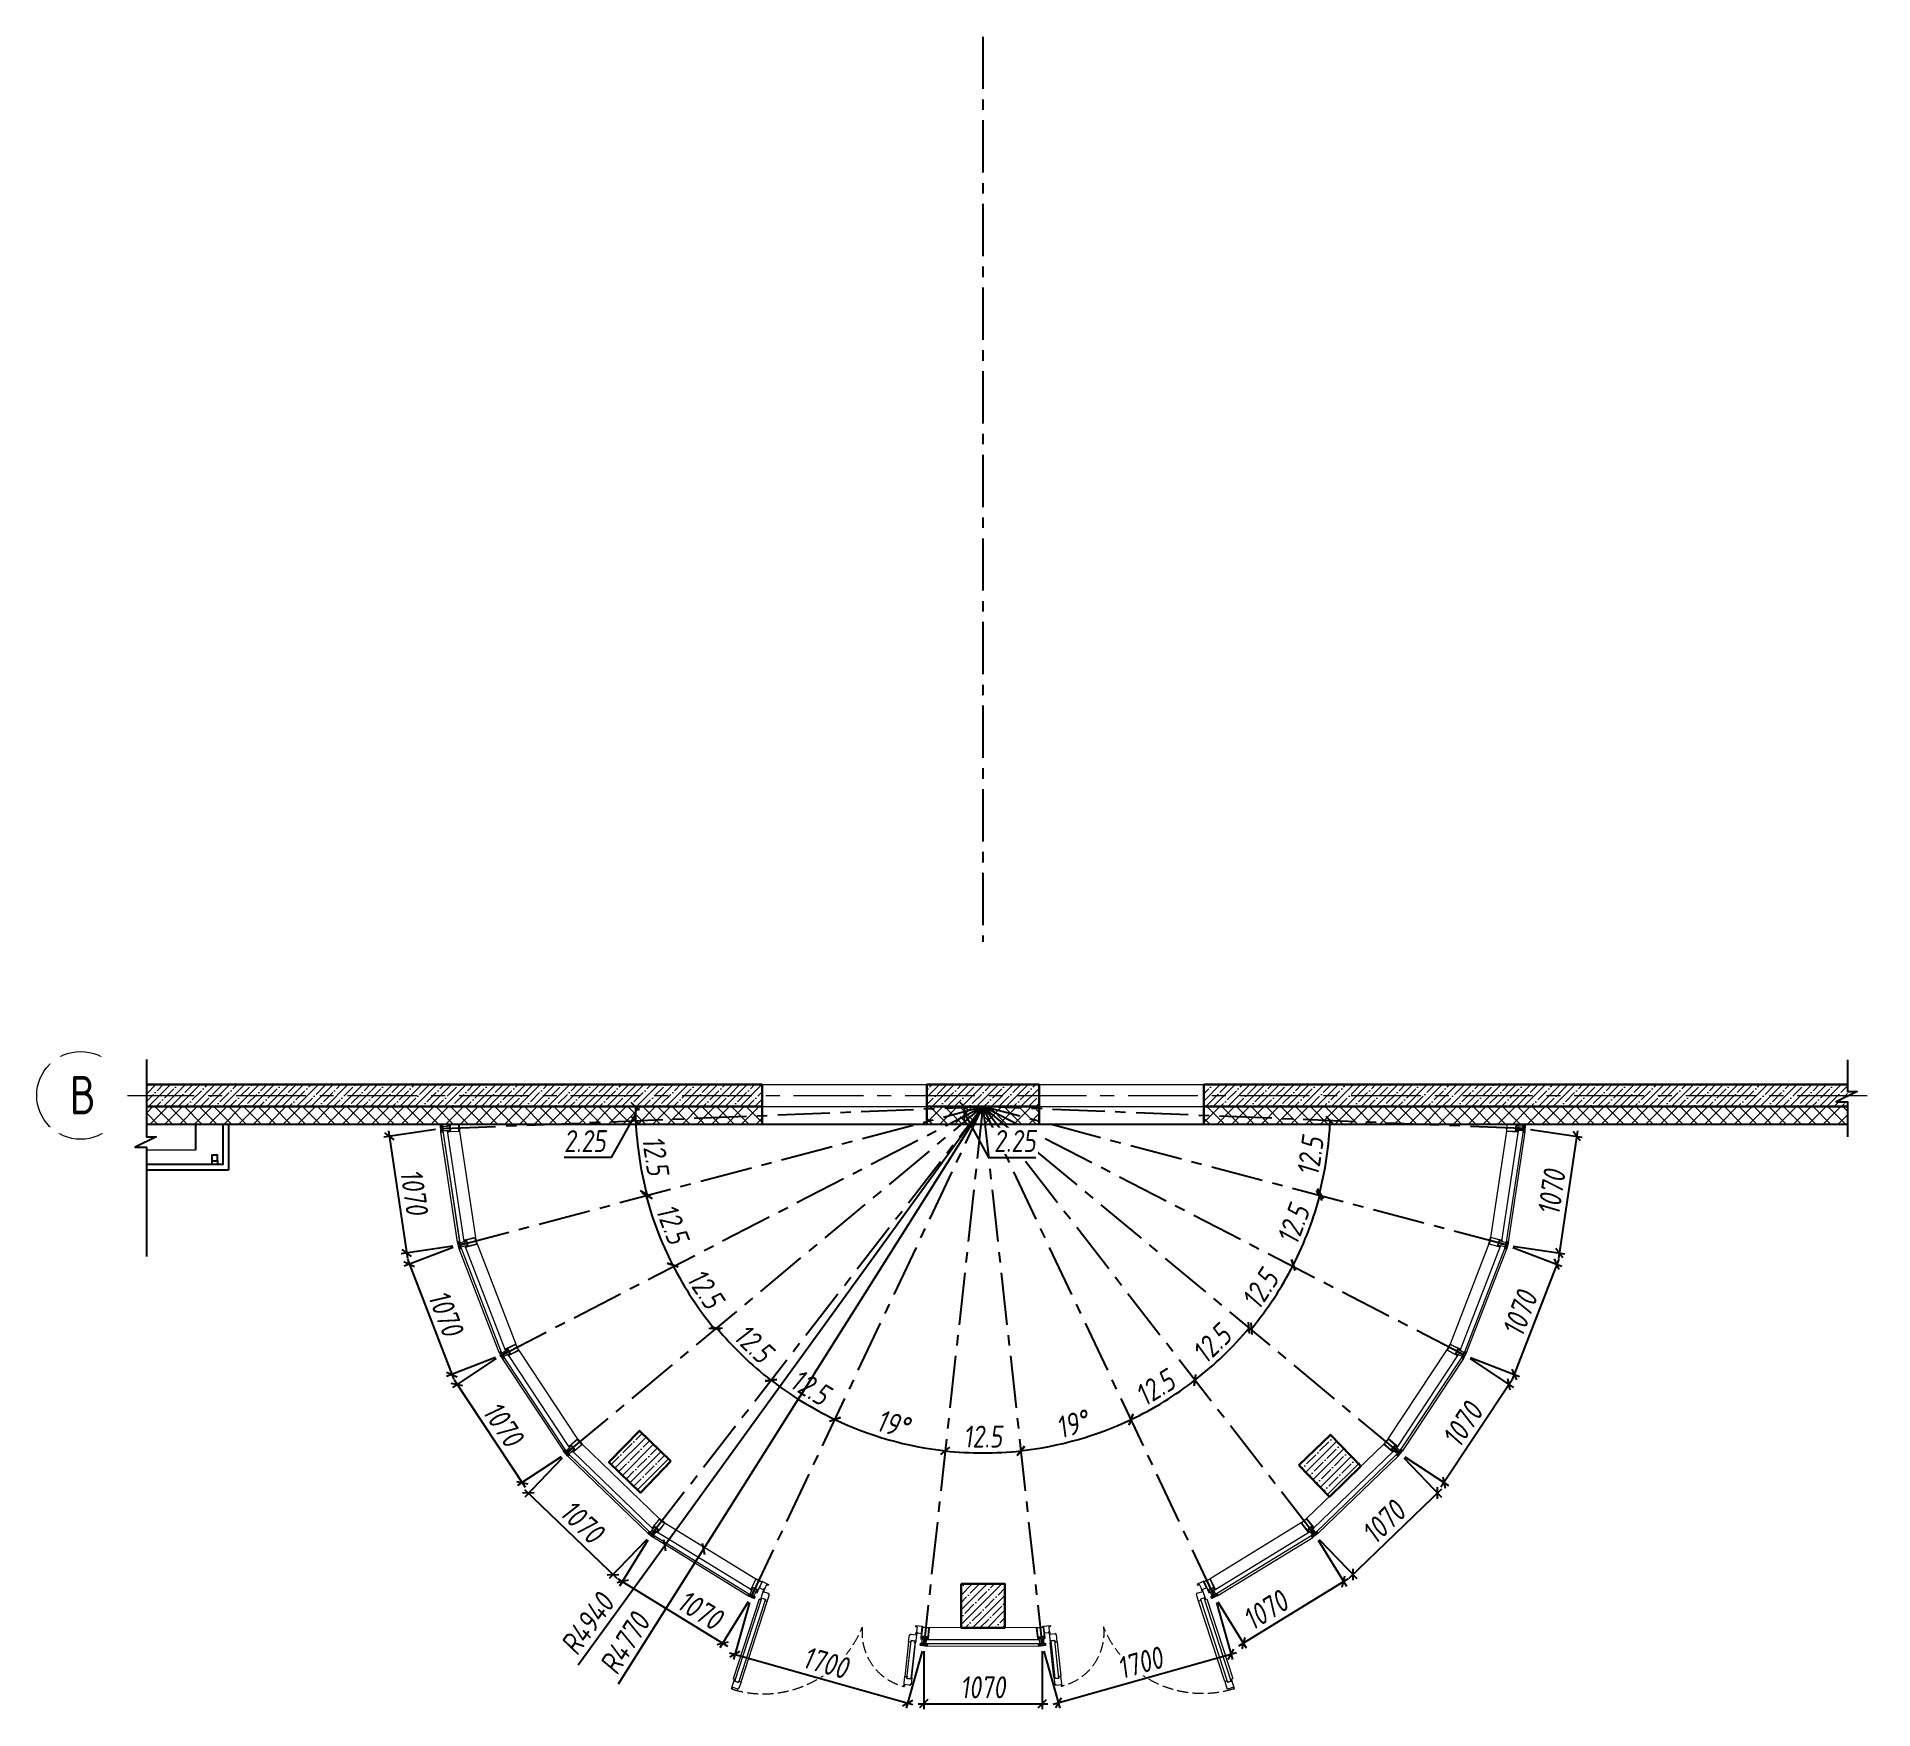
# Model space of a CAD drawing. Header units: millimetres. Extents: x 77165 to 11476408, y -193619 to 1121001.
# Drawn here: x 896183 to 912915, y 451437 to 466680 of the extents above; entities that cross this region are included whole.
import ezdxf

# ---------------------------------------------------------------- set-up
doc = ezdxf.new("R2010")
doc.units = ezdxf.units.MM
doc.linetypes.add('CENTER', pattern=[50.8, 31.75, -6.35, 6.35, -6.35])
doc.linetypes.add('ГОСТ 2.303 4', pattern=[7, 5, -2, 0])
doc.layers.get('Defpoints').update_dxf_attribs({"color": 3})
for name, color, linetype, lineweight in [('АР_Двери', 5, 'Continuous', 18), ('АР_Лестницы ограждение', 92, 'Continuous', 25), ('АР_Оси', 193, 'Continuous', 9), ('АР_Перегородки витражные', 152, 'Continuous', 13), ('АР_Сущ Несущая стена', 202, 'Continuous', 30), ('АР_тонкая линия', 250, 'Continuous', 0), ('АР_Тонкие', 250, 'Continuous', 5), ('АР_Утеплитель', 250, 'Continuous', 9), ('АР_Штриховка монолит', 250, 'Continuous', 9)]:
    doc.layers.add(name, color=color, linetype=linetype, lineweight=lineweight)
doc.styles.add('Архитектурный размер', font='isocpeur.ttf', dxfattribs={"width": 0.8, "oblique": 8})
doc.styles.add('ГОСТ 2.304', font='isocpeur.ttf', dxfattribs={"width": 0.7})
doc.dimstyles.new('R_50', dxfattribs={"dimtxt": 200, "dimasz": 75, "dimexe": 50, "dimexo": 50, "dimgap": 50, "dimtad": 1, "dimdec": 0, "dimrnd": 5, "dimzin": 0, "dimdsep": 46, "dimtxsty": 'Архитектурный размер', "dimblk": 'OBLIQUE', "dimcen": 0, "dimdle": 50, "dimclrd": 256, "dimclre": 256, "dimclrt": 256, "dimadec": 0, "dimazin": 0, "dimtm": 1e-09, "dimtfac": 2, "dimtdec": 0, "dimtmove": 1, "dimatfit": 3, "dimfxl": 1, "dimtvp": 3, "dimtfill": 1, "dimtolj": 1, "dimtzin": 0, "dimarcsym": 0})
pattern_1 = [(335.76716334, (-69115.3163, 318510.941), (0.651582564, 1.447617495), []), (65.76716334, (-69115.3163, 318510.941), (-1.447617495, 0.651582564), [])]
pattern_2 = [(45, (-41016.84, 440354.17), (-67.351921, 67.351921), []), (45, (-40949.49, 440354.17), (-67.351921, 67.351921), [119.0625, -23.8125, 0, -23.8125])]

# ---------------------------------------------------------------- blocks, each defined once
blk = doc.blocks.new('стойка витр.')
h = blk.add_hatch()
h.set_pattern_fill('ANSI37', color=5, scale=0.5, angle=-69.2328)
h.set_pattern_definition(pattern_1)
edge = h.paths.add_edge_path()
edge.add_line((-23, 14), (-23, 15))
edge.add_arc((-23, 15), 0.427, 20.7605, 72.3)
edge.add_arc((-23, 16), 0.427, 110.764, 252.288, ccw=False)
edge.add_line((-23, 16), (-22, 16))
edge.add_arc((-22, 16), 0.183, 20.749, 110.7854, ccw=False)
edge.add_line((-22, 16), (-22, 16))
edge.add_arc((-22, 16), 0.183, 200.7666, 335.778)
edge.add_line((-22, 16), (-21, 18))
edge.add_arc((-22, 18), 0.637, 344.3928, 381.7249)
edge.add_line((-21, 18), (-23, 22))
edge.add_arc((-23, 22), 0.637, 19.8094, 57.1415)
edge.add_line((-23, 22), (-24, 23))
edge.add_arc((-24, 23), 0.183, 65.7564, 200.7677)
edge.add_line((-25, 23), (-24, 23))
edge.add_arc((-25, 23), 0.183, -69.251, 20.7854, ccw=False)
edge.add_line((-25, 23), (-26, 22))
edge.add_arc((-26, 23), 0.427, 149.2464, 290.7703, ccw=False)
edge.add_arc((-27, 23), 0.427, 329.2344, 380.7738)
edge.add_line((-26, 23), (-27, 24))
edge.add_arc((-27, 24), 0.183, 20.749, 110.7854)
edge.add_line((-27, 24), (-33, 22))
edge.add_arc((-33, 21), 0.306, 107.612, 200.6883)
edge.add_line((-34, 21), (-33, 21))
edge.add_arc((-33, 21), 0.304, 200.7453, 225.8124)
edge.add_line((-33, 21), (-32, 19))
edge.add_arc((-32, 19), 0.305, -108.8628, 45.7814, ccw=False)
edge.add_arc((-29, 28), 9.95, 231.9543, 250.0412, ccw=False)
edge.add_arc((-35, 20), 0.4, 42.3093, 119.225)
edge.add_arc((-35, 20), 0.602, 134.395, 228.6478)
edge.add_arc((-29, 28), 11, 232.0873, 240.8889)
edge.add_arc((-37, 13), 6.09, 40.7589, 60.6144, ccw=False)
edge.add_arc((-33, 17), 0.305, -34.8959, 41.6027, ccw=False)
edge.add_line((-32, 16), (-33, 16))
edge.add_arc((-33, 16), 0.305, 145.1101, 256.4243)
edge.add_line((-33, 15), (-32, 15))
edge.add_arc((-32, 15), 0.305, -34.8899, 76.4243, ccw=False)
edge.add_line((-32, 15), (-32, 14))
edge.add_arc((-32, 14), 0.305, 145.1101, 256.4243)
edge.add_line((-32, 13), (-31, 13))
edge.add_arc((-31, 13), 0.305, -24.2247, 76.4204, ccw=False)
edge.add_line((-31, 13), (-32, 11))
edge.add_arc((-31, 11), 0.305, 155.7711, 290.7403)
edge.add_line((-31, 11), (-23, 14))
edge.add_arc((-23, 14), 0.183, 290.749, 380.749)
edge = h.paths.add_edge_path(flags=16)
edge.add_line((-23, 21), (-22, 19))
edge.add_arc((-23, 18), 0.541, -69.2328, 20.7672, ccw=False)
edge.add_line((-23, 18), (-23, 18))
edge.add_arc((-24, 18), 0.541, 200.7672, 290.7672, ccw=False)
edge.add_line((-24, 18), (-25, 20))
edge.add_arc((-25, 20), 0.541, 110.7672, 200.7672, ccw=False)
edge.add_line((-25, 21), (-24, 21))
edge.add_arc((-24, 21), 0.541, 20.7672, 110.7672, ccw=False)
edge = h.paths.add_edge_path(flags=16)
edge.add_line((-27, 20), (-26, 17))
edge.add_arc((-26, 17), 0.541, -69.2328, 20.7672, ccw=False)
edge.add_line((-26, 16), (-28, 15))
edge.add_arc((-28, 16), 0.541, 200.7672, 290.7672, ccw=False)
edge.add_line((-29, 15), (-30, 19))
edge.add_arc((-30, 19), 0.541, 110.7672, 200.7672, ccw=False)
edge.add_line((-30, 20), (-28, 21))
edge.add_arc((-27, 20), 0.541, 20.7672, 110.7672, ccw=False)
h = blk.add_hatch()
h.set_pattern_fill('ANSI37', color=5, scale=0.5, angle=-69.2328)
h.set_pattern_definition([(335.76716334, (-69115.9168, 318510.7132), (0.651582564, 1.447617495), []), (65.76716334, (-69115.9168, 318510.7132), (-1.447617495, 0.651582564), [])])
edge = h.paths.add_edge_path()
edge.add_arc((-61, -46), 0.549, 155.7657, 200.7672)
edge.add_line((-62, -46), (-61, -44))
edge.add_arc((-61, -44), 0.183, 20.7672, 155.7657)
edge.add_line((-61, -44), (-61, -45))
edge.add_arc((-61, -45), 0.183, 200.7672, 290.7672)
edge.add_line((-61, -45), (-59, -44))
edge.add_arc((-60, -44), 0.427, -69.2328, 72.2936)
edge.add_arc((-59, -43), 0.427, 200.7672, 252.2936)
edge.add_line((-60, -43), (-63, -35))
edge.add_arc((-63, -34), 0.305, 110.7672, 200.7672)
edge.add_line((-63, -34), (-61, -33))
edge.add_arc((-60, -34), 0.304, 76.4029, 110.7672)
edge.add_line((-60, -33), (-60, -34))
edge.add_arc((-108, -56), 53, 16.7114, 24.8229)
edge.add_line((-57, -41), (-58, -41))
edge.add_arc((-58, -41), 0.305, 145.1109, 256.4234)
edge.add_line((-58, -42), (-57, -42))
edge.add_arc((-57, -42), 0.305, -34.8891, 76.4234)
edge.add_line((-57, -42), (-57, -43))
edge.add_arc((-57, -43), 0.305, 145.1109, 256.4234)
edge.add_line((-57, -44), (-56, -44))
edge.add_arc((-56, -44), 0.305, -34.8891, 76.4234)
edge.add_line((-56, -44), (-56, -45))
edge.add_arc((-56, -45), 0.305, 145.1109, 256.4234)
edge.add_line((-56, -46), (-55, -46))
edge.add_arc((-56, -46), 0.305, -34.8891, 76.4234)
edge.add_line((-55, -46), (-56, -47))
edge.add_arc((-56, -47), 0.305, 145.1109, 256.4234)
edge.add_line((-56, -47), (-55, -48))
edge.add_arc((-55, -48), 0.305, -34.8891, 76.4234)
edge.add_line((-55, -48), (-55, -49))
edge.add_arc((-55, -49), 0.305, 145.1109, 256.4234)
edge.add_line((-55, -49), (-54, -50))
edge.add_arc((-54, -50), 0.305, -34.8891, 76.4234)
edge.add_line((-54, -50), (-54, -51))
edge.add_arc((-54, -51), 0.305, 145.1109, 256.4234)
edge.add_line((-54, -51), (-53, -51))
edge.add_arc((-53, -52), 0.305, -43.6751, 76.4279)
edge.add_line((-53, -52), (-54, -53))
edge.add_arc((-54, -53), 0.305, 136.3286, 262.7471)
edge.add_arc((-55, -61), 7.99, 59.586, 82.7471)
edge.add_arc((-51, -54), 0.305, 253.291, 419.586)
edge.add_arc((-53, -61), 6.03, 73.291, 110.7672)
edge.add_line((-55, -55), (-55, -55))
edge.add_arc((-55, -55), 0.427, 200.7672, 290.7672)
edge.add_line((-55, -55), (-57, -51))
edge.add_arc((-56, -51), 0.427, 149.2366, 200.7672)
edge.add_arc((-57, -51), 0.427, -30.7634, 40.0143)
edge.add_arc((-57, -51), 0.427, 40.0005, 110.7672)
edge.add_line((-57, -50), (-58, -51))
edge.add_arc((-58, -51), 0.183, 110.7672, 200.7672)
edge.add_line((-58, -51), (-58, -51))
edge.add_arc((-59, -51), 0.183, 245.7686, 380.7672)
edge.add_line((-59, -51), (-60, -51))
edge.add_arc((-60, -50), 0.549, 200.7672, 245.7686)
edge.add_line((-60, -50), (-62, -46))
edge = h.paths.add_edge_path(flags=16)
edge.add_arc((-59, -49), 0.541, 200.7672, 290.7672)
edge.add_line((-61, -47), (-60, -49))
edge.add_arc((-60, -47), 0.541, 110.7672, 200.7672)
edge.add_line((-59, -46), (-60, -46))
edge.add_arc((-59, -46), 0.541, 20.7672, 110.7672)
edge.add_line((-58, -48), (-59, -46))
edge.add_arc((-58, -49), 0.541, -69.2328, 20.7672)
edge.add_line((-59, -50), (-58, -49))
h = blk.add_hatch()
h.set_pattern_fill('ANSI37', color=5, scale=0.5, angle=-69.2328)
h.set_pattern_definition(pattern_1)
edge = h.paths.add_edge_path()
edge.add_line((-8, -26), (-7, -27))
edge.add_arc((-8, -27), 0.427, -30.7656, 20.7738, ccw=False)
edge.add_arc((-7, -27), 0.427, 149.2464, 290.7703)
edge.add_line((-7, -28), (-6, -27))
edge.add_arc((-6, -27), 0.183, 290.749, 380.7854)
edge.add_line((-6, -27), (-6, -27))
edge.add_arc((-6, -27), 0.183, 65.7564, 200.7677, ccw=False)
edge.add_line((-5, -27), (-4, -27))
edge.add_arc((-4, -28), 0.637, 19.8094, 57.1415, ccw=False)
edge.add_line((-4, -28), (-2, -31))
edge.add_arc((-3, -32), 0.637, -15.6072, 21.7249, ccw=False)
edge.add_line((-2, -32), (-3, -33))
edge.add_arc((-3, -33), 0.183, 200.7666, 335.778, ccw=False)
edge.add_line((-3, -33), (-3, -33))
edge.add_arc((-3, -33), 0.183, 20.749, 110.7854)
edge.add_line((-3, -33), (-4, -34))
edge.add_arc((-4, -34), 0.427, 110.764, 252.288)
edge.add_arc((-5, -35), 0.427, 20.7605, 72.3, ccw=False)
edge.add_line((-4, -35), (-4, -36))
edge.add_arc((-4, -36), 0.183, -69.251, 20.7854, ccw=False)
edge.add_line((-4, -36), (-11, -38))
edge.add_arc((-11, -38), 0.306, 200.846, 293.9223, ccw=False)
edge.add_line((-11, -38), (-11, -38))
edge.add_arc((-11, -37), 0.304, 175.722, 200.789, ccw=False)
edge.add_line((-11, -37), (-11, -35))
edge.add_arc((-12, -35), 0.305, 355.7529, 510.3972)
edge.add_arc((-3, -40), 9.95, 151.4932, 169.58)
edge.add_arc((-13, -38), 0.4, 282.3093, 359.225, ccw=False)
edge.add_arc((-13, -38), 0.602, 172.8865, 267.1393, ccw=False)
edge.add_arc((-3, -40), 11, 160.6454, 169.447, ccw=False)
edge.add_arc((-19, -34), 6.09, 340.92, 360.7754)
edge.add_arc((-13, -34), 0.305, 359.9316, 436.4302)
edge.add_line((-13, -34), (-14, -34))
edge.add_arc((-14, -33), 0.305, 145.1101, 256.4243, ccw=False)
edge.add_line((-14, -33), (-14, -32))
edge.add_arc((-14, -32), 0.305, 325.1101, 436.4243)
edge.add_line((-14, -32), (-15, -32))
edge.add_arc((-15, -31), 0.305, 145.1101, 256.4243, ccw=False)
edge.add_line((-15, -31), (-14, -30))
edge.add_arc((-15, -30), 0.305, 325.1139, 425.759)
edge.add_line((-15, -30), (-16, -29))
edge.add_arc((-16, -29), 0.305, 110.794, 245.7633, ccw=False)
edge.add_line((-16, -29), (-8, -26))
edge.add_arc((-8, -26), 0.183, 20.7854, 110.7854, ccw=False)
edge = h.paths.add_edge_path(flags=16)
edge.add_line((-3, -31), (-4, -29))
edge.add_arc((-5, -29), 0.541, 20.7672, 110.7672)
edge.add_line((-5, -28), (-6, -29))
edge.add_arc((-6, -29), 0.541, 110.7672, 200.7672)
edge.add_line((-6, -29), (-5, -32))
edge.add_arc((-5, -32), 0.541, 200.7672, 290.7672)
edge.add_line((-5, -32), (-4, -32))
edge.add_arc((-4, -31), 0.541, 290.7672, 380.7672)
edge = h.paths.add_edge_path(flags=16)
edge.add_line((-7, -33), (-8, -29))
edge.add_arc((-9, -30), 0.541, 20.7672, 110.7672)
edge.add_line((-9, -29), (-11, -30))
edge.add_arc((-11, -31), 0.541, 110.7672, 200.7672)
edge.add_line((-11, -31), (-10, -34))
edge.add_arc((-10, -34), 0.541, 200.7672, 290.7672)
edge.add_line((-9, -35), (-7, -34))
edge.add_arc((-7, -33), 0.541, 290.7672, 380.7672)
at = {"color": 5, "lineweight": 0, "ltscale": 100, "transparency": 33554687}
for points in [[(-69, -58), (-90, -2), (-90, -1), (-89, -1), (-89, -1), (-88, -3), (-87, -3), (-87, -3), (-86, -3), (-87, -1), (-87, 0), (-82, 2), (-81, 1), (-80, 1), (-77, 4), (-78, 5), (-90, 0), (-91, -2), (-70, -59), (-68, -60), (-55, -55), (-55, -54), (-59, -54), (-59, -54), (-60, -56), (-65, -58), (-66, -57), (-67, -55), (-67, -55), (-68, -55), (-68, -56), (-67, -58), (-67, -58), (-68, -59)], [(66, 59), (-27, 24), (-26, 22), (-25, 22), (-25, 22), (-25, 23), (-21, 25), (-19, 21), (-19, 21), (-19, 21), (-18, 17), (-22, 16), (-23, 17), (-23, 16), (-23, 16), (-23, 14), (-17, 16), (-16, 17), (-15, 20), (-15, 20), (-17, 24), (-17, 25), (-17, 25), (-14, 27), (-12, 26), (-4, 5), (-5, 4), (-33, -7), (-33, -7), (-32, -8), (-31, -9), (-30, -9), (-30, -9), (-29, -9), (-29, -8), (-28, -9), (-27, -8), (-27, -8), (-26, -8), (-25, -7), (-25, -7), (-25, -7), (-24, -7), (-24, -6), (-23, -7), (-22, -6), (-22, -6), (-21, -6), (-20, -6), (-20, -5), (-20, -5), (-19, -5), (-18, -4), (-18, -5), (-17, -4), (-15, -5), (-15, -6), (-16, -8), (-16, -9), (-16, -8), (-17, -9), (-18, -9), (-18, -9), (-19, -9), (-19, -10), (-20, -10), (-21, -10), (-21, -11), (-21, -10), (-23, -11), (-23, -11), (-23, -11), (-24, -11), (-24, -12), (-25, -12), (-26, -12), (-26, -13), (-26, -12), (-28, -13), (-28, -13), (-28, -13), (-29, -13), (-29, -14), (-30, -15), (-29, -16), (-29, -16), (-1, -6), (0, -6), (8, -28), (8, -29), (4, -31), (3, -30), (3, -29), (2, -25), (2, -25), (-1, -23), (-2, -23), (-8, -25), (-7, -27), (-6, -28), (-6, -27), (-6, -26), (-2, -25), (0, -28), (0, -28), (0, -29), (1, -32), (-4, -34), (-4, -33), (-4, -33), (-5, -34), (-4, -36), (89, -1), (89, 1), (67, 59)], [(64, 56), (85, 0), (11, -28), (-11, 28)]]:
    blk.add_lwpolyline(points, close=True, dxfattribs=at)
for points in [[(-74, -6), (-74, -6), (-75, -6), (-74, -7), (-77, -8, -0.414362), (-77, -8), (-79, -2, -0.414326), (-79, 0), (-77, 0), (-77, -1), (-76, 0), (-76, 0), (-77, 3, 0.551224), (-78, 4), (-80, 1, -0.267349), (-81, 1), (-82, 1, 0.249629), (-83, 1), (-86, -2, 0.827043), (-86, -3), (-82, -2, -0.414326), (-81, -2), (-78, -9, 0.414326), (-77, -10), (-76, -9, -0.082799), (-72, -16), (-68, -26), (-68, -26), (-68, -26), (-65, -35, -0.082799), (-63, -43), (-64, -44, 0.414326), (-65, -45), (-62, -52, -0.414326), (-62, -53), (-66, -55, 0.827043), (-66, -56), (-61, -56, 0.249629), (-61, -55), (-60, -54, -0.267349), (-59, -54), (-56, -54, 0.551224), (-56, -54), (-57, -51), (-57, -50), (-58, -50), (-58, -51), (-59, -52, -0.414326), (-60, -51), (-63, -45, -0.414362), (-63, -45), (-60, -44), (-60, -45), (-60, -45), (-59, -44)], [(-74, 3, 0.57795), (-74, 4), (-75, 4, -0.615334), (-75, 4, 0.101403), (-74, 7, 0.887085), (-74, 7, -0.164997), (-77, 5), (-77, 5, 0.414304), (-78, 4), (-76, 1, 0.228696), (-76, 1, -0.319049), (-76, 0, -0.319002), (-76, 0), (-77, -1, -0.4144), (-77, -1), (-78, 0, 0.668339), (-78, 0), (-79, -2, 0.198883), (-79, -2), (-77, -6, 0.198883), (-77, -7), (-75, -7, 0.668339), (-75, -7), (-75, -7, -0.4144), (-75, -7), (-74, -6, -0.710202), (-73, -7, 0.228696), (-73, -7), (-70, -16, 0.414362), (-70, -16), (-67, -15, 0.151171), (-67, -15), (-67, -15, 0.035408), (-70, -8), (-71, -7, -0.527868), (-71, -7), (-70, -6, 0.527868), (-71, -6), (-72, -5, -0.527868), (-72, -5), (-71, -4, 0.527868), (-71, -4), (-72, -4, -0.527868), (-72, -3), (-72, -2, 0.527868), (-72, -2), (-73, -2, -0.527868), (-73, -1), (-73, 0, 0.527868), (-73, 0), (-74, 0, -0.527868), (-74, 1), (-73, 1, 0.527868), (-74, 2), (-74, 2, -0.527868), (-75, 3)], [(-23, 14), (-23, 15, 0.228752), (-23, 15, -0.710164), (-23, 16), (-22, 16, -0.4144), (-22, 16), (-22, 16, 0.66825), (-22, 16), (-21, 18, 0.164348), (-21, 18), (-23, 22, 0.164348), (-23, 22), (-24, 23, 0.66825), (-25, 23), (-24, 23, -0.4144), (-25, 23), (-26, 22, -0.710164), (-26, 23, 0.228752), (-26, 23), (-27, 24, 0.4144), (-27, 24), (-33, 22, 0.430028), (-34, 21), (-33, 21, 0.109814), (-33, 21), (-32, 19, -0.800036), (-32, 18, -0.079083), (-35, 20, 0.348803), (-35, 20, 0.436125), (-35, 19, 0.038423), (-34, 18, -0.086853), (-32, 17, -0.346763), (-32, 16), (-33, 16, 0.527877), (-33, 15), (-32, 15, -0.527877), (-32, 15), (-32, 14, 0.527877), (-32, 13), (-31, 13, -0.469739), (-31, 13), (-32, 11, 0.667984), (-31, 11), (-23, 14, 0.414214)], [(-32, -8), (-33, -7, 0.523933), (-33, -7), (-64, -19, 0.414326), (-65, -20), (-64, -21, 0.410627), (-63, -21), (-63, -21, 0.492552), (-63, -21), (-63, -20, -0.441111), (-63, -20), (-61, -19, -0.208057), (-60, -19, -0.000016), (-57, -21, -0.439819), (-56, -22, -0.000016), (-58, -25, -0.208057), (-58, -26), (-60, -27, -0.441111), (-60, -26), (-61, -26, 0.492552), (-61, -26), (-61, -26, 0.410627), (-62, -27), (-61, -28, 0.414326), (-61, -28), (-30, -17, 0.523933), (-29, -16), (-30, -15)], [(-53, -51, -0.57795), (-53, -52), (-54, -53, 0.615334), (-54, -53, -0.101403), (-51, -54, -0.887085), (-51, -55, 0.164997), (-55, -55), (-55, -55, -0.414304), (-55, -55), (-57, -51, -0.228696), (-57, -51, 0.319049), (-57, -50, 0.319002), (-57, -50), (-58, -51, 0.4144), (-58, -51), (-58, -51, -0.668339), (-59, -51), (-60, -51, -0.198883), (-60, -50), (-62, -46, -0.198883), (-62, -46), (-61, -44, -0.668339), (-61, -44), (-61, -45, 0.4144), (-61, -45), (-59, -44, 0.710202), (-59, -43, -0.228696), (-60, -43), (-63, -35, -0.414362), (-63, -34), (-61, -33, -0.151171), (-60, -33), (-60, -34, -0.035408), (-57, -41), (-58, -41, 0.527868), (-58, -42), (-57, -42, -0.527868), (-57, -42), (-57, -43, 0.527868), (-57, -44), (-56, -44, -0.527868), (-56, -44), (-56, -45, 0.527868), (-56, -46), (-55, -46, -0.527868), (-55, -46), (-56, -47, 0.527868), (-56, -47), (-55, -48, -0.527868), (-55, -48), (-55, -49, 0.527868), (-55, -49), (-54, -50, -0.527868), (-54, -50), (-54, -51, 0.527868), (-54, -51)], [(-8, -26), (-7, -27, -0.228752), (-7, -27, 0.710164), (-7, -28), (-6, -27, 0.4144), (-6, -27), (-6, -27, -0.66825), (-5, -27), (-4, -27, -0.164348), (-4, -28), (-2, -31, -0.164348), (-2, -32), (-3, -33, -0.66825), (-3, -33), (-3, -33, 0.4144), (-3, -33), (-4, -34, 0.710164), (-4, -34, -0.228752), (-4, -35), (-4, -36, -0.4144), (-4, -36), (-11, -38, -0.430028), (-11, -38), (-11, -38, -0.109814), (-11, -37), (-11, -35, 0.800036), (-12, -35, 0.079083), (-13, -38, -0.348803), (-13, -38, -0.436125), (-14, -38, -0.038423), (-13, -36, 0.086853), (-13, -34, 0.346763), (-13, -34), (-14, -34, -0.527877), (-14, -33), (-14, -32, 0.527877), (-14, -32), (-15, -32, -0.527877), (-15, -31), (-14, -30, 0.469739), (-15, -30), (-16, -29, -0.667984), (-16, -29), (-8, -26, -0.414214)]]:
    blk.add_lwpolyline(points, format="xyb", close=True, dxfattribs=at)
for points in [[(-72, 0), (-73, 0)], [(-70, -6), (-69, -6), (-31, 9), (-31, 9), (-31, 11)], [(-27, 24), (-27, 24)], [(-23, 14), (-23, 14)], [(-56, -42), (-56, -41), (-17, -27), (-17, -27), (-16, -29)]]:
    blk.add_lwpolyline(points, dxfattribs=at)
at = {"color": 5}
blk.add_lwpolyline([(-73, 0), (-55, -48), (-54, -48), (-72, 0)], close=True, dxfattribs=at)
for points in [[(-27, 20), (-26, 17, -0.414214), (-26, 16), (-28, 15, -0.414214), (-29, 15), (-30, 19, -0.414214), (-30, 20), (-28, 21, -0.414214)], [(-23, 21), (-22, 19, -0.414214), (-23, 18), (-23, 18, -0.414214), (-24, 18), (-25, 20, -0.414214), (-25, 21), (-24, 21, -0.414214)], [(-75, -2), (-74, -4, -0.414214), (-75, -5), (-76, -5, -0.414214), (-77, -5), (-78, -3, -0.414214), (-77, -2), (-76, -2, -0.414214)], [(-58, -48), (-59, -46, 0.414214), (-59, -46), (-60, -46, 0.414214), (-61, -47), (-60, -49, 0.414214), (-59, -50), (-58, -49, 0.414214)], [(-7, -33), (-8, -29, 0.414214), (-9, -29), (-11, -30, 0.414214), (-11, -31), (-10, -34, 0.414214), (-9, -35), (-7, -34, 0.414214)], [(-3, -31), (-4, -29, 0.414214), (-5, -28), (-6, -29, 0.414214), (-6, -29), (-5, -32, 0.414214), (-5, -32), (-4, -32, 0.414214)]]:
    blk.add_lwpolyline(points, format="xyb", close=True, dxfattribs=at)
at = {"color": 5, "lineweight": 0, "ltscale": 100, "transparency": 33554687}
blk.add_arc((-33, 21), 0.305, 110.7562, 200.7779, dxfattribs=at)
blk = doc.blocks.new('дверь входн.')
at = {"layer": 'АР_Двери'}
for p, q in [((-37, -67), (-273, -794)), ((-201, -820), (37, -89)), ((-18, -73), (-37, -67)), ((1387, -310), (1386, -318)), ((1386, -318), (1403, -320)), ((1454, -317), (1387, -310)), ((1403, -320), (1398, -366)), ((1443, -380), (1449, -320)), ((1449, -320), (1454, -321)), ((1454, -321), (1454, -317)), ((1325, -458), (1291, -772)), ((1355, -781), (1389, -467)), ((1398, -366), (1395, -365)), ((1395, -365), (1395, -367)), ((1395, -367), (1405, -368)), ((1405, -368), (1404, -376)), ((1404, -376), (1443, -380)), ((-254, -801), (-273, -794))]:
    blk.add_line(p, q, dxfattribs=at)
blk.add_lwpolyline([(-34, 35), (-8, 89), (-13, 91), (-11, 95), (50, 66), (47, 58), (31, 66), (11, 24), (14, 22), (13, 21), (4, 25), (1, 18), (-34, 35)], dxfattribs=at)
for points in [[(11, 14), (4, 17), (-25, -71), (-18, -73), (-13, -58), (21, -69), (17, -82), (37, -89), (57, -26), (50, -23), (53, -14), (51, -13), (50, -16), (0, 0), (3, 9), (9, 7)], [(21, -69), (-225, -827), (-259, -816), (-13, -58)], [(1310, -790), (1348, -446), (1384, -450), (1346, -794)], [(1391, -375), (1399, -375), (1389, -467), (1382, -466), (1384, -450), (1348, -446), (1346, -460), (1325, -458), (1333, -392), (1340, -393), (1342, -383), (1343, -383), (1343, -386), (1395, -392), (1396, -383), (1390, -383)], [(-282, -888), (-289, -886), (-261, -798), (-254, -801), (-259, -816), (-225, -827), (-221, -814), (-201, -820), (-221, -883), (-229, -880), (-232, -890), (-233, -889), (-232, -887), (-283, -870), (-285, -879), (-279, -881)], [(1289, -864), (1281, -864), (1291, -772), (1312, -774), (1310, -790), (1346, -794), (1348, -780), (1355, -781), (1347, -847), (1340, -846), (1338, -856), (1337, -856), (1337, -853), (1285, -847), (1284, -856), (1290, -856)]]:
    blk.add_lwpolyline(points, close=True, dxfattribs=at)
at = {"layer": 'АР_Двери', "linetype": 'ГОСТ 2.303 4', "ltscale": 20}
for centre, radius, start, end in [((3, 39), 970, 252.9091, 338.144), ((1403, -376), 502, 173.7936, 256.4683)]:
    blk.add_arc(centre, radius, start, end, dxfattribs=at)
blk = doc.blocks.new('_Oblique')
at = {"color": 0, "linetype": 'ByBlock', "lineweight": -2}
blk.add_line((-0.5, -0.5), (0.5, 0.5), dxfattribs=at)
blk = doc.blocks.new('*D94')
at = {"lineweight": -2, "ltscale": 100, "transparency": 16777216}
blk.add_arc((904804, 456930), 3175, 194.4876, 207.0509, dxfattribs=at)
at = {"layer": 'Defpoints', "color": 0, "ltscale": 100, "transparency": 16777216}
for p in [(904804, 456930), (904804, 456930), (900018, 455693), (900401, 454681)]:
    blk.add_point(p, dxfattribs=at)
at = {"lineweight": -2, "ltscale": 100, "transparency": 16777216, "xscale": 75, "yscale": 75, "zscale": 75}
for p, rotation in [((901730, 456135), 104.4876404697828), ((901976, 455486), 297.0509285978435)]:
    blk.add_blockref('_Oblique', p, dxfattribs=dict(at, rotation=rotation))
at = {"ltscale": 100, "transparency": 16777216, "insert": (901976, 455857), "char_height": 200, "attachment_point": 5, "rotation": 290.7693, "style": 'Архитектурный размер', "bg_fill": 3, "box_fill_scale": 1.1, "bg_fill_color": 256, "bg_fill_true_color": 13158600, "bg_fill_transparency": 0}
blk.add_mtext('\\A1;12.5', dxfattribs=at)
at = {"layer": 'Defpoints', "color": 0, "ltscale": 100, "transparency": 16777216}
blk.add_point((901796, 455913), dxfattribs=at)
blk = doc.blocks.new('*D95')
at = {"lineweight": -2, "ltscale": 100, "transparency": 16777216}
blk.add_arc((904804, 456930), 3175, 207.0509, 219.6314, dxfattribs=at)
at = {"layer": 'Defpoints', "color": 0, "ltscale": 100, "transparency": 16777216}
for p in [(904804, 456930), (904804, 456930), (900401, 454681), (900996, 453776)]:
    blk.add_point(p, dxfattribs=at)
at = {"lineweight": -2, "ltscale": 100, "transparency": 16777216, "xscale": 75, "yscale": 75, "zscale": 75}
for p, rotation in [((901977, 455486), 117.0509285978442), ((902359, 454905), 309.6313723330554)]:
    blk.add_blockref('_Oblique', p, dxfattribs=dict(at, rotation=rotation))
at = {"ltscale": 100, "transparency": 16777216, "insert": (902277, 455267), "char_height": 200, "attachment_point": 5, "rotation": 303.3412, "style": 'Архитектурный размер', "bg_fill": 3, "box_fill_scale": 1.1, "bg_fill_color": 256, "bg_fill_true_color": 13158600, "bg_fill_transparency": 0}
blk.add_mtext('\\A1;12.5', dxfattribs=at)
at = {"layer": 'Defpoints', "color": 0, "ltscale": 100, "transparency": 16777216}
blk.add_point((902090, 455283), dxfattribs=at)
blk = doc.blocks.new('A$Cfa3cbbdc')
at = {"layer": 'АР_Перегородки витражные', "color": 5}
for p, q in [((-471, -475), (-622, 529)), ((-604, 540), (-451, -475)), ((-410, -468), (-562, 540)), ((-452, 535), (-306, -432))]:
    blk.add_line(p, q, dxfattribs=at)
at = {"layer": 'АР_Перегородки витражные', "color": 5, "ltscale": 100}
blk.add_line((-451, -471), (-468, -476), dxfattribs=at)
at = {"layer": 'АР_Перегородки витражные', "color": 5, "xscale": -1, "rotation": 203.1951397378747}
blk.add_blockref('стойка витр.', (-537, 563), dxfattribs=at)
at = {"layer": 'АР_Перегородки витражные', "color": 5, "rotation": 353.7205603567987}
blk.add_blockref('стойка витр.', (-380, -483), dxfattribs=at)
blk = doc.blocks.new('*D163')
at = {"lineweight": -2, "ltscale": 100, "transparency": 16777216}
blk.add_arc((904804, 456930), 3156, 244.6984, 263.7333, dxfattribs=at)
at = {"layer": 'Defpoints', "color": 0, "ltscale": 100, "transparency": 16777216}
for p in [(904804, 456930), (904804, 456930), (902691, 452460), (904264, 452015)]:
    blk.add_point(p, dxfattribs=at)
at = {"lineweight": -2, "ltscale": 100, "transparency": 16777216, "xscale": 75, "yscale": 75, "zscale": 75}
for p, rotation in [((903455, 454077), 154.6983863584543), ((904460, 453793), 353.7333381788107)]:
    blk.add_blockref('_Oblique', p, dxfattribs=dict(at, rotation=rotation))
at = {"ltscale": 100, "transparency": 16777216, "insert": (903986, 454037), "char_height": 200, "attachment_point": 5, "rotation": 344.2159, "style": 'Архитектурный размер', "bg_fill": 3, "box_fill_scale": 1.1, "bg_fill_color": 256, "bg_fill_true_color": 13158600, "bg_fill_transparency": 0}
blk.add_mtext('\\A1;19°', dxfattribs=at)
at = {"layer": 'Defpoints', "color": 0, "ltscale": 100, "transparency": 16777216}
blk.add_point((903779, 453945), dxfattribs=at)
blk = doc.blocks.new('A$C4f368784')
at = {"layer": 'АР_Перегородки витражные', "color": 5}
for p, q in [((265, -742), (-100, 205)), ((-85, 220), (284, -738)), ((323, -722), (-44, 229)), ((64, 248), (416, -664))]:
    blk.add_line(p, q, dxfattribs=at)
at = {"layer": 'АР_Перегородки витражные', "color": 5, "ltscale": 100}
blk.add_line((284, -734), (268, -742), dxfattribs=at)
at = {"layer": 'АР_Перегородки витражные', "color": 5, "rotation": 6.220560356798693}
blk.add_blockref('стойка витр.', (356, -730), dxfattribs=at)
blk = doc.blocks.new('*D164')
at = {"lineweight": -2, "ltscale": 100, "transparency": 16777216}
blk.add_arc((904804, 456930), 3166, 182.3302, 194.83, dxfattribs=at)
at = {"layer": 'Defpoints', "color": 0, "ltscale": 100, "transparency": 16777216}
for p in [(904804, 456930), (904804, 456930), (899888, 456730), (900048, 455670)]:
    blk.add_point(p, dxfattribs=at)
at = {"lineweight": -2, "ltscale": 100, "transparency": 16777216, "xscale": 75, "yscale": 75, "zscale": 75}
for p, rotation in [((901640, 456801), 92.33019242919566), ((901743, 456119), 284.8300346660732)]:
    blk.add_blockref('_Oblique', p, dxfattribs=dict(at, rotation=rotation))
at = {"ltscale": 100, "transparency": 16777216, "insert": (901822, 456480), "char_height": 200, "attachment_point": 5, "rotation": 278.5801, "style": 'Архитектурный размер', "bg_fill": 3, "box_fill_scale": 1.1, "bg_fill_color": 256, "bg_fill_true_color": 13158600, "bg_fill_transparency": 0}
blk.add_mtext('\\A1;12.5', dxfattribs=at)
at = {"layer": 'Defpoints', "color": 0, "ltscale": 100, "transparency": 16777216}
blk.add_point((901658, 456571), dxfattribs=at)
blk = doc.blocks.new('*D165')
at = {"lineweight": -2, "ltscale": 100, "transparency": 16777216}
blk.add_arc((904804, 456930), 3155, 219.7627, 232.2373, dxfattribs=at)
at = {"layer": 'Defpoints', "color": 0, "ltscale": 100, "transparency": 16777216}
for p in [(904804, 456930), (904804, 456930), (901023, 453783), (901791, 453041)]:
    blk.add_point(p, dxfattribs=at)
at = {"lineweight": -2, "ltscale": 100, "transparency": 16777216, "xscale": 75, "yscale": 75, "zscale": 75}
for p, rotation in [((902378, 454911), 129.7626909945304), ((902872, 454435), 322.2373090054712)]:
    blk.add_blockref('_Oblique', p, dxfattribs=dict(at, rotation=rotation))
at = {"ltscale": 100, "transparency": 16777216, "insert": (902716, 454768), "char_height": 200, "attachment_point": 5, "rotation": 316, "style": 'Архитектурный размер', "bg_fill": 3, "box_fill_scale": 1.1, "bg_fill_color": 256, "bg_fill_true_color": 13158600, "bg_fill_transparency": 0}
blk.add_mtext('\\A1;12.5', dxfattribs=at)
at = {"layer": 'Defpoints', "color": 0, "ltscale": 100, "transparency": 16777216}
blk.add_point((902531, 454741), dxfattribs=at)
blk = doc.blocks.new('*D166')
at = {"lineweight": -2, "ltscale": 100, "transparency": 16777216}
blk.add_arc((904804, 456930), 3154, 232.2373, 244.6984, dxfattribs=at)
at = {"layer": 'Defpoints', "color": 0, "ltscale": 100, "transparency": 16777216}
for p in [(904804, 456930), (904804, 456930), (901791, 453041), (902691, 452460)]:
    blk.add_point(p, dxfattribs=at)
at = {"lineweight": -2, "ltscale": 100, "transparency": 16777216, "xscale": 75, "yscale": 75, "zscale": 75}
for p, rotation in [((902873, 454437), 142.2373090054728), ((903456, 454079), 334.6983863584534)]:
    blk.add_blockref('_Oblique', p, dxfattribs=dict(at, rotation=rotation))
at = {"ltscale": 100, "transparency": 16777216, "insert": (903233, 454370), "char_height": 200, "attachment_point": 5, "rotation": 328.4678, "style": 'Архитектурный размер', "bg_fill": 3, "box_fill_scale": 1.1, "bg_fill_color": 256, "bg_fill_true_color": 13158600, "bg_fill_transparency": 0}
blk.add_mtext('\\A1;12.5', dxfattribs=at)
at = {"layer": 'Defpoints', "color": 0, "ltscale": 100, "transparency": 16777216}
blk.add_point((903058, 454303), dxfattribs=at)
blk = doc.blocks.new('*D167')
at = {"lineweight": -2, "ltscale": 100, "transparency": 16777216}
blk.add_arc((904804, 456930), 3157, 263.7333, 276.2667, dxfattribs=at)
at = {"layer": 'Defpoints', "color": 0, "ltscale": 100, "transparency": 16777216}
for p in [(904804, 456930), (904804, 456930), (904264, 452015), (905344, 452015)]:
    blk.add_point(p, dxfattribs=at)
at = {"lineweight": -2, "ltscale": 100, "transparency": 16777216, "xscale": 75, "yscale": 75, "zscale": 75}
for p, rotation in [((904459, 453791), 173.7333381788105), ((905149, 453791), 6.266661821189494)]:
    blk.add_blockref('_Oblique', p, dxfattribs=dict(at, rotation=rotation))
at = {"ltscale": 100, "transparency": 16777216, "insert": (904804, 453922), "char_height": 200, "attachment_point": 5, "style": 'Архитектурный размер', "bg_fill": 3, "box_fill_scale": 1.1, "bg_fill_color": 256, "bg_fill_true_color": 13158600, "bg_fill_transparency": 0}
blk.add_mtext('\\A1;12.5', dxfattribs=at)
at = {"layer": 'Defpoints', "color": 0, "ltscale": 100, "transparency": 16777216}
blk.add_point((904689, 453775), dxfattribs=at)
blk = doc.blocks.new('*D57')
at = {"lineweight": -2, "ltscale": 100, "transparency": 16777216}
blk.add_arc((904804, 456930), 3175, 332.9491, 345.5124, dxfattribs=at)
at = {"layer": 'Defpoints', "color": 0, "ltscale": 100, "transparency": 16777216}
for p in [(904804, 456930), (904804, 456930), (909590, 455693), (909207, 454681)]:
    blk.add_point(p, dxfattribs=at)
at = {"lineweight": -2, "ltscale": 100, "transparency": 16777216, "xscale": 75, "yscale": 75, "zscale": 75}
for p, rotation in [((907878, 456135), 75.51235953021765), ((907632, 455486), 242.9490714021573)]:
    blk.add_blockref('_Oblique', p, dxfattribs=dict(at, rotation=rotation))
at = {"ltscale": 100, "transparency": 16777216, "insert": (907633, 455857), "char_height": 200, "attachment_point": 5, "rotation": 69.2307, "style": 'Архитектурный размер', "bg_fill": 3, "box_fill_scale": 1.1, "bg_fill_color": 256, "bg_fill_true_color": 13158600, "bg_fill_transparency": 0}
blk.add_mtext('\\A1;12.5', dxfattribs=at)
at = {"layer": 'Defpoints', "color": 0, "ltscale": 100, "transparency": 16777216}
blk.add_point((907730, 455696), dxfattribs=at)
blk = doc.blocks.new('*D58')
at = {"lineweight": -2, "ltscale": 100, "transparency": 16777216}
blk.add_arc((904804, 456930), 3175, 320.3686, 332.9491, dxfattribs=at)
at = {"layer": 'Defpoints', "color": 0, "ltscale": 100, "transparency": 16777216}
for p in [(904804, 456930), (904804, 456930), (909207, 454681), (908612, 453776)]:
    blk.add_point(p, dxfattribs=at)
at = {"lineweight": -2, "ltscale": 100, "transparency": 16777216, "xscale": 75, "yscale": 75, "zscale": 75}
for p, rotation in [((907632, 455486), 62.94907140215555), ((907249, 454905), 230.3686276669459)]:
    blk.add_blockref('_Oblique', p, dxfattribs=dict(at, rotation=rotation))
at = {"ltscale": 100, "transparency": 16777216, "insert": (907331, 455267), "char_height": 200, "attachment_point": 5, "rotation": 56.6588, "style": 'Архитектурный размер', "bg_fill": 3, "box_fill_scale": 1.1, "bg_fill_color": 256, "bg_fill_true_color": 13158600, "bg_fill_transparency": 0}
blk.add_mtext('\\A1;12.5', dxfattribs=at)
at = {"layer": 'Defpoints', "color": 0, "ltscale": 100, "transparency": 16777216}
blk.add_point((907391, 455089), dxfattribs=at)
blk = doc.blocks.new('*D59')
at = {"lineweight": -2, "ltscale": 100, "transparency": 16777216}
blk.add_arc((904804, 456930), 3156, 276.2669, 295.3025, dxfattribs=at)
at = {"layer": 'Defpoints', "color": 0, "ltscale": 100, "transparency": 16777216}
for p in [(904804, 456930), (904804, 456930), (906917, 452460), (905344, 452015)]:
    blk.add_point(p, dxfattribs=at)
at = {"lineweight": -2, "ltscale": 100, "transparency": 16777216, "xscale": 75, "yscale": 75, "zscale": 75}
for p, rotation in [((906153, 454076), 25.30247073887601), ((905149, 453792), 186.2668807358457)]:
    blk.add_blockref('_Oblique', p, dxfattribs=dict(at, rotation=rotation))
at = {"ltscale": 100, "transparency": 16777216, "insert": (905622, 454037), "char_height": 200, "attachment_point": 5, "rotation": 15.7847, "style": 'Архитектурный размер', "bg_fill": 3, "box_fill_scale": 1.1, "bg_fill_color": 256, "bg_fill_true_color": 13158600, "bg_fill_transparency": 0}
blk.add_mtext('\\A1;19°', dxfattribs=at)
at = {"layer": 'Defpoints', "color": 0, "ltscale": 100, "transparency": 16777216}
blk.add_point((905493, 453850), dxfattribs=at)
blk = doc.blocks.new('*D60')
at = {"lineweight": -2, "ltscale": 100, "transparency": 16777216}
blk.add_arc((904804, 456930), 3166, 345.1698, 357.6698, dxfattribs=at)
at = {"layer": 'Defpoints', "color": 0, "ltscale": 100, "transparency": 16777216}
for p in [(904804, 456930), (904804, 456930), (909720, 456730), (909560, 455670)]:
    blk.add_point(p, dxfattribs=at)
at = {"lineweight": -2, "ltscale": 100, "transparency": 16777216, "xscale": 75, "yscale": 75, "zscale": 75}
for p, rotation in [((907968, 456801), 87.66980757080543), ((907865, 456119), 255.1698075708042)]:
    blk.add_blockref('_Oblique', p, dxfattribs=dict(at, rotation=rotation))
at = {"ltscale": 100, "transparency": 16777216, "insert": (907787, 456480), "char_height": 200, "attachment_point": 5, "rotation": 81.4198, "style": 'Архитектурный размер', "bg_fill": 3, "box_fill_scale": 1.1, "bg_fill_color": 256, "bg_fill_true_color": 13158600, "bg_fill_transparency": 0}
blk.add_mtext('\\A1;12.5', dxfattribs=at)
at = {"layer": 'Defpoints', "color": 0, "ltscale": 100, "transparency": 16777216}
blk.add_point((907916, 456344), dxfattribs=at)
blk = doc.blocks.new('*D61')
at = {"lineweight": -2, "ltscale": 100, "transparency": 16777216}
blk.add_arc((904803, 456931), 3155, 307.7649, 320.2351, dxfattribs=at)
at = {"layer": 'Defpoints', "color": 0, "ltscale": 100, "transparency": 16777216}
for p in [(904804, 456930), (904804, 456930), (908586, 453783), (907817, 453041)]:
    blk.add_point(p, dxfattribs=at)
at = {"lineweight": -2, "ltscale": 100, "transparency": 16777216, "xscale": 75, "yscale": 75, "zscale": 75}
for p, rotation in [((907228, 454913), 50.23507639951551), ((906735, 454436), 217.7649236004578)]:
    blk.add_blockref('_Oblique', p, dxfattribs=dict(at, rotation=rotation))
at = {"ltscale": 100, "transparency": 16777216, "insert": (906891, 454769), "char_height": 200, "attachment_point": 5, "rotation": 44, "style": 'Архитектурный размер', "bg_fill": 3, "box_fill_scale": 1.1, "bg_fill_color": 256, "bg_fill_true_color": 13158600, "bg_fill_transparency": 0}
blk.add_mtext('\\A1;12.5', dxfattribs=at)
at = {"layer": 'Defpoints', "color": 0, "ltscale": 100, "transparency": 16777216}
blk.add_point((906911, 454583), dxfattribs=at)
blk = doc.blocks.new('*D62')
at = {"lineweight": -2, "ltscale": 100, "transparency": 16777216}
blk.add_arc((904804, 456929), 3154, 295.3025, 307.7649, dxfattribs=at)
at = {"layer": 'Defpoints', "color": 0, "ltscale": 100, "transparency": 16777216}
for p in [(904804, 456930), (904804, 456930), (907817, 453041), (906917, 452460)]:
    blk.add_point(p, dxfattribs=at)
at = {"lineweight": -2, "ltscale": 100, "transparency": 16777216, "xscale": 75, "yscale": 75, "zscale": 75}
for p, rotation in [((906736, 454436), 37.76492360045843), ((906152, 454078), 205.302470738877)]:
    blk.add_blockref('_Oblique', p, dxfattribs=dict(at, rotation=rotation))
at = {"ltscale": 100, "transparency": 16777216, "insert": (906375, 454369), "char_height": 200, "attachment_point": 5, "rotation": 31.5337, "style": 'Архитектурный размер', "bg_fill": 3, "box_fill_scale": 1.1, "bg_fill_color": 256, "bg_fill_true_color": 13158600, "bg_fill_transparency": 0}
blk.add_mtext('\\A1;12.5', dxfattribs=at)
at = {"layer": 'Defpoints', "color": 0, "ltscale": 100, "transparency": 16777216}
blk.add_point((906355, 454183), dxfattribs=at)
blk = doc.blocks.new('*D168')
at = {"lineweight": -2, "ltscale": 100, "transparency": 16777216}
for p, q in [((901638, 456865), (901418, 456465)), ((901418, 456465), (900987, 456465))]:
    blk.add_line(p, q, dxfattribs=at)
blk.add_arc((904804, 456930), 3167, 180, 182.3302, dxfattribs=at)
at = {"layer": 'Defpoints', "color": 0, "ltscale": 100, "transparency": 16777216}
for p in [(897182, 456930), (901638, 456887), (902792, 456930), (904804, 456930), (899888, 456730)]:
    blk.add_point(p, dxfattribs=at)
at = {"lineweight": -2, "ltscale": 100, "transparency": 16777216, "xscale": 75, "yscale": 75, "zscale": 75}
for p, rotation in [((901637, 456930), 89.9999999999859), ((901640, 456801), 272.3301924291949)]:
    blk.add_blockref('_Oblique', p, dxfattribs=dict(at, rotation=rotation))
at = {"ltscale": 100, "transparency": 16777216, "insert": (901178, 456615), "char_height": 200, "attachment_point": 5, "style": 'Архитектурный размер', "bg_fill": 3, "box_fill_scale": 1.1, "bg_fill_color": 256, "bg_fill_true_color": 13158600, "bg_fill_transparency": 0}
blk.add_mtext('\\A1;2.25', dxfattribs=at)
blk = doc.blocks.new('*D63')
at = {"lineweight": -2, "ltscale": 100, "transparency": 16777216}
for p, q in [((904635, 456866), (904855, 456466)), ((904855, 456466), (905285, 456466))]:
    blk.add_line(p, q, dxfattribs=at)
blk.add_arc((901469, 456930), 3167, 357.6736, 0.0038, dxfattribs=at)
at = {"layer": 'Defpoints', "color": 0, "ltscale": 100, "transparency": 16777216}
for p in [(901469, 456930), (903481, 456930), (904635, 456887), (912679, 456930), (906384, 456730)]:
    blk.add_point(p, dxfattribs=at)
at = {"lineweight": -2, "ltscale": 100, "transparency": 16777216, "xscale": 75, "yscale": 75, "zscale": 75}
for p, rotation in [((904635, 456930), 90.00376731975247), ((904633, 456801), 267.6735748905426)]:
    blk.add_blockref('_Oblique', p, dxfattribs=dict(at, rotation=rotation))
at = {"ltscale": 100, "transparency": 16777216, "insert": (905095, 456616), "char_height": 200, "attachment_point": 5, "style": 'Архитектурный размер', "bg_fill": 3, "box_fill_scale": 1.1, "bg_fill_color": 256, "bg_fill_true_color": 13158600, "bg_fill_transparency": 0}
blk.add_mtext('\\A1;2.25', dxfattribs=at)
blk = doc.blocks.new('*D64')
at = {"lineweight": -2, "ltscale": 100, "transparency": 16777216}
for p in [(904804, 456930), (901116, 451842)]:
    blk.add_line(p, (901905, 452930), dxfattribs=at)
at = {"layer": 'Defpoints', "color": 0, "lineweight": 80, "ltscale": 100, "transparency": 16777216}
for p in [(904804, 456930), (901905, 452930)]:
    blk.add_point(p, dxfattribs=at)
at = {"lineweight": -2, "ltscale": 100, "transparency": 16777216, "xscale": 75, "yscale": 75, "zscale": 75, "rotation": 54.06149153179764}
blk.add_blockref('_Oblique', (901905, 452930), dxfattribs=at)
at = {"ltscale": 100, "transparency": 16777216, "insert": (901201, 452216), "char_height": 200, "attachment_point": 5, "rotation": 54.0615, "style": 'Архитектурный размер', "bg_fill": 3, "box_fill_scale": 1.1, "bg_fill_color": 256, "bg_fill_true_color": 13158600, "bg_fill_transparency": 0}
blk.add_mtext('\\A1;R4940', dxfattribs=at)
blk = doc.blocks.new('*D65')
at = {"lineweight": -2, "ltscale": 100, "transparency": 16777216}
for p in [(904804, 456930), (901484, 451668)]:
    blk.add_line(p, (902259, 452895), dxfattribs=at)
at = {"layer": 'Defpoints', "color": 0, "lineweight": 80, "ltscale": 100, "transparency": 16777216}
for p in [(904804, 456930), (902259, 452895)]:
    blk.add_point(p, dxfattribs=at)
at = {"lineweight": -2, "ltscale": 100, "transparency": 16777216, "xscale": 75, "yscale": 75, "zscale": 75, "rotation": 57.75218388941322}
blk.add_blockref('_Oblique', (902259, 452895), dxfattribs=at)
at = {"ltscale": 100, "transparency": 16777216, "insert": (901541, 452039), "char_height": 200, "attachment_point": 5, "rotation": 57.7522, "style": 'Архитектурный размер', "bg_fill": 3, "box_fill_scale": 1.1, "bg_fill_color": 256, "bg_fill_true_color": 13158600, "bg_fill_transparency": 0}
blk.add_mtext('\\A1;R4770', dxfattribs=at)
blk = doc.blocks.new('*D180')
at = {"lineweight": -2, "ltscale": 100, "transparency": 16777216}
for p, q in [((899817, 456721), (899346, 456652)), ((899389, 456708), (899560, 455546)), ((899974, 455658), (899503, 455588))]:
    blk.add_line(p, q, dxfattribs=at)
at = {"layer": 'Defpoints', "color": 0, "ltscale": 100, "transparency": 16777216}
for p in [(899866, 456728), (900023, 455665), (899553, 455595)]:
    blk.add_point(p, dxfattribs=at)
at = {"lineweight": -2, "ltscale": 100, "transparency": 16777216, "xscale": 75, "yscale": 75, "zscale": 75}
for p, rotation in [((899396, 456659), 98.40147431306806), ((899553, 455595), 278.4014743130681)]:
    blk.add_blockref('_Oblique', p, dxfattribs=dict(at, rotation=rotation))
at = {"ltscale": 100, "transparency": 16777216, "insert": (899623, 456149), "char_height": 200, "attachment_point": 5, "rotation": 278.4015, "style": 'Архитектурный размер', "bg_fill": 3, "box_fill_scale": 1.1, "bg_fill_color": 256, "bg_fill_true_color": 13158600, "bg_fill_transparency": 0}
blk.add_mtext('\\A1;1070', dxfattribs=at)
blk = doc.blocks.new('*D181')
at = {"lineweight": -2, "ltscale": 100, "transparency": 16777216}
for p, q in [((899977, 455646), (899531, 455474)), ((899560, 455539), (899982, 454442)), ((900363, 454642), (899917, 454470))]:
    blk.add_line(p, q, dxfattribs=at)
at = {"layer": 'Defpoints', "color": 0, "ltscale": 100, "transparency": 16777216}
for p in [(900023, 455664), (900410, 454660), (899964, 454488)]:
    blk.add_point(p, dxfattribs=at)
at = {"lineweight": -2, "ltscale": 100, "transparency": 16777216, "xscale": 75, "yscale": 75, "zscale": 75}
for p, rotation in [((899577, 455492), 111.0652003700332), ((899964, 454488), 291.0652003700332)]:
    blk.add_blockref('_Oblique', p, dxfattribs=dict(at, rotation=rotation))
at = {"ltscale": 100, "transparency": 16777216, "insert": (899911, 455044), "char_height": 200, "attachment_point": 5, "rotation": 291.0652, "style": 'Архитектурный размер', "bg_fill": 3, "box_fill_scale": 1.1, "bg_fill_color": 256, "bg_fill_true_color": 13158600, "bg_fill_transparency": 0}
blk.add_mtext('\\A1;1070', dxfattribs=at)
blk = doc.blocks.new('*D182')
at = {"lineweight": -2, "ltscale": 100, "transparency": 16777216}
for p, q in [((900368, 454633), (899971, 454369)), ((899985, 454438), (900632, 453461)), ((900961, 453739), (900563, 453475))]:
    blk.add_line(p, q, dxfattribs=at)
at = {"layer": 'Defpoints', "color": 0, "ltscale": 100, "transparency": 16777216}
for p in [(900410, 454660), (901003, 453767), (900605, 453503)]:
    blk.add_point(p, dxfattribs=at)
at = {"lineweight": -2, "ltscale": 100, "transparency": 16777216, "xscale": 75, "yscale": 75, "zscale": 75}
for p, rotation in [((900012, 454396), 123.5490330824866), ((900605, 453503), 303.5490330824866)]:
    blk.add_blockref('_Oblique', p, dxfattribs=dict(at, rotation=rotation))
at = {"ltscale": 100, "transparency": 16777216, "insert": (900434, 454033), "char_height": 200, "attachment_point": 5, "rotation": 303.549, "style": 'Архитектурный размер', "bg_fill": 3, "box_fill_scale": 1.1, "bg_fill_color": 256, "bg_fill_true_color": 13158600, "bg_fill_transparency": 0}
blk.add_mtext('\\A1;1070', dxfattribs=at)
blk = doc.blocks.new('*D183')
at = {"lineweight": -2, "ltscale": 100, "transparency": 16777216}
for p, q in [((900971, 453726), (900629, 453371)), ((900627, 453441), (901470, 452630)), ((901742, 452984), (901399, 452628))]:
    blk.add_line(p, q, dxfattribs=at)
at = {"layer": 'Defpoints', "color": 0, "ltscale": 100, "transparency": 16777216}
for p in [(901006, 453762), (901777, 453020), (901434, 452664)]:
    blk.add_point(p, dxfattribs=at)
at = {"lineweight": -2, "ltscale": 100, "transparency": 16777216, "xscale": 75, "yscale": 75, "zscale": 75}
for p, rotation in [((900663, 453407), 136.079663793716), ((901434, 452664), 316.079663793716)]:
    blk.add_blockref('_Oblique', p, dxfattribs=dict(at, rotation=rotation))
at = {"ltscale": 100, "transparency": 16777216, "insert": (901153, 453144), "char_height": 200, "attachment_point": 5, "rotation": 316.0797, "style": 'Архитектурный размер', "bg_fill": 3, "box_fill_scale": 1.1, "bg_fill_color": 256, "bg_fill_true_color": 13158600, "bg_fill_transparency": 0}
blk.add_mtext('\\A1;1070', dxfattribs=at)
blk = doc.blocks.new('*D184')
at = {"lineweight": -2, "ltscale": 100, "transparency": 16777216}
for p, q in [((901751, 452978), (901493, 452558)), ((901476, 452627), (902475, 452013)), ((902664, 452416), (902407, 451997))]:
    blk.add_line(p, q, dxfattribs=at)
at = {"layer": 'Defpoints', "color": 0, "ltscale": 100, "transparency": 16777216}
for p in [(901777, 453020), (902690, 452459)]:
    blk.add_point(p, dxfattribs=at)
at = {"lineweight": -2, "ltscale": 100, "transparency": 16777216, "xscale": 75, "yscale": 75, "zscale": 75, "rotation": 148.4267751653826}
blk.add_blockref('_Oblique', (901519, 452601), dxfattribs=at)
at = {"ltscale": 100, "transparency": 16777216, "insert": (902228, 452341), "char_height": 200, "attachment_point": 5, "rotation": 328.4268, "style": 'Архитектурный размер', "bg_fill": 3, "box_fill_scale": 1.1, "bg_fill_color": 256, "bg_fill_true_color": 13158600, "bg_fill_transparency": 0}
blk.add_mtext('\\A1;1070', dxfattribs=at)
at = {"layer": 'Defpoints', "color": 0, "ltscale": 100, "transparency": 16777216}
blk.add_point((902433, 452039), dxfattribs=at)
at = {"lineweight": -2, "ltscale": 100, "transparency": 16777216, "xscale": 75, "yscale": 75, "zscale": 75, "rotation": 328.4267751653826}
blk.add_blockref('_Oblique', (902433, 452039), dxfattribs=at)
blk = doc.blocks.new('*D185')
at = {"lineweight": -2, "ltscale": 100, "transparency": 16777216}
for p, q in [((902677, 452411), (902530, 451890)), ((902496, 451952), (904166, 451481)), ((904251, 451967), (904104, 451447))]:
    blk.add_line(p, q, dxfattribs=at)
at = {"layer": 'Defpoints', "color": 0, "ltscale": 100, "transparency": 16777216}
for p in [(902690, 452459), (904264, 452015), (904118, 451495)]:
    blk.add_point(p, dxfattribs=at)
at = {"lineweight": -2, "ltscale": 100, "transparency": 16777216, "xscale": 75, "yscale": 75, "zscale": 75}
for p, rotation in [((902544, 451938), 164.2659802736707), ((904118, 451495), 344.2659802736707)]:
    blk.add_blockref('_Oblique', p, dxfattribs=dict(at, rotation=rotation))
at = {"ltscale": 100, "transparency": 16777216, "insert": (903372, 451861), "char_height": 200, "attachment_point": 5, "rotation": 344.266, "style": 'Архитектурный размер', "bg_fill": 3, "box_fill_scale": 1.1, "bg_fill_color": 256, "bg_fill_true_color": 13158600, "bg_fill_transparency": 0}
blk.add_mtext('\\A1;1700', dxfattribs=at)
blk = doc.blocks.new('*D85')
at = {"lineweight": -2, "ltscale": 100, "transparency": 16777216}
for p, q in [((904264, 451965), (904264, 451437)), ((905344, 451965), (905344, 451437)), ((904214, 451487), (905394, 451487))]:
    blk.add_line(p, q, dxfattribs=at)
at = {"layer": 'Defpoints', "color": 0, "ltscale": 100, "transparency": 16777216}
for p in [(904264, 452015), (905344, 452015), (905344, 451487)]:
    blk.add_point(p, dxfattribs=at)
at = {"lineweight": -2, "ltscale": 100, "transparency": 16777216, "xscale": 75, "yscale": 75, "zscale": 75}
for p, rotation in [((904264, 451487), 180.0049473808357), ((905344, 451487), 0.004947380835692797)]:
    blk.add_blockref('_Oblique', p, dxfattribs=dict(at, rotation=rotation))
at = {"ltscale": 100, "transparency": 16777216, "insert": (904804, 451637), "char_height": 200, "attachment_point": 5, "rotation": 0.0049, "style": 'Архитектурный размер', "bg_fill": 3, "box_fill_scale": 1.1, "bg_fill_color": 256, "bg_fill_true_color": 13158600, "bg_fill_transparency": 0}
blk.add_mtext('\\A1;1070', dxfattribs=at)
blk = doc.blocks.new('*D86')
at = {"lineweight": -2, "ltscale": 100, "transparency": 16777216}
for p, q in [((909791, 456721), (910262, 456652)), ((910220, 456709), (910048, 455546)), ((909634, 455658), (910105, 455589))]:
    blk.add_line(p, q, dxfattribs=at)
at = {"layer": 'Defpoints', "color": 0, "ltscale": 100, "transparency": 16777216}
for p in [(909742, 456729), (909585, 455665), (910055, 455596)]:
    blk.add_point(p, dxfattribs=at)
at = {"lineweight": -2, "ltscale": 100, "transparency": 16777216, "xscale": 75, "yscale": 75, "zscale": 75}
for p, rotation in [((910212, 456659), 81.6022930066721), ((910055, 455596), 261.6022930066721)]:
    blk.add_blockref('_Oblique', p, dxfattribs=dict(at, rotation=rotation))
at = {"ltscale": 100, "transparency": 16777216, "insert": (909985, 456149), "char_height": 200, "attachment_point": 5, "rotation": 81.6023, "style": 'Архитектурный размер', "bg_fill": 3, "box_fill_scale": 1.1, "bg_fill_color": 256, "bg_fill_true_color": 13158600, "bg_fill_transparency": 0}
blk.add_mtext('\\A1;1070', dxfattribs=at)
blk = doc.blocks.new('*D87')
at = {"lineweight": -2, "ltscale": 100, "transparency": 16777216}
for p, q in [((909631, 455646), (910077, 455475)), ((910049, 455539), (909626, 454442)), ((909245, 454642), (909691, 454471))]:
    blk.add_line(p, q, dxfattribs=at)
at = {"layer": 'Defpoints', "color": 0, "ltscale": 100, "transparency": 16777216}
for p in [(909585, 455664), (909198, 454660), (909644, 454489)]:
    blk.add_point(p, dxfattribs=at)
at = {"lineweight": -2, "ltscale": 100, "transparency": 16777216, "xscale": 75, "yscale": 75, "zscale": 75}
for p, rotation in [((910031, 455493), 68.93856694970822), ((909644, 454489), 248.9385669497082)]:
    blk.add_blockref('_Oblique', p, dxfattribs=dict(at, rotation=rotation))
at = {"ltscale": 100, "transparency": 16777216, "insert": (909697, 455045), "char_height": 200, "attachment_point": 5, "rotation": 68.9386, "style": 'Архитектурный размер', "bg_fill": 3, "box_fill_scale": 1.1, "bg_fill_color": 256, "bg_fill_true_color": 13158600, "bg_fill_transparency": 0}
blk.add_mtext('\\A1;1070', dxfattribs=at)
blk = doc.blocks.new('*D88')
at = {"lineweight": -2, "ltscale": 100, "transparency": 16777216}
for p, q in [((909240, 454633), (909638, 454369)), ((909624, 454438), (908976, 453462)), ((908647, 453739), (909045, 453476))]:
    blk.add_line(p, q, dxfattribs=at)
at = {"layer": 'Defpoints', "color": 0, "ltscale": 100, "transparency": 16777216}
for p in [(909198, 454660), (908606, 453767), (909003, 453503)]:
    blk.add_point(p, dxfattribs=at)
at = {"lineweight": -2, "ltscale": 100, "transparency": 16777216, "xscale": 75, "yscale": 75, "zscale": 75}
for p, rotation in [((909596, 454397), 56.45473423725417), ((909003, 453503), 236.4547342372542)]:
    blk.add_blockref('_Oblique', p, dxfattribs=dict(at, rotation=rotation))
at = {"ltscale": 100, "transparency": 16777216, "insert": (909175, 454033), "char_height": 200, "attachment_point": 5, "rotation": 56.4547, "style": 'Архитектурный размер', "bg_fill": 3, "box_fill_scale": 1.1, "bg_fill_color": 256, "bg_fill_true_color": 13158600, "bg_fill_transparency": 0}
blk.add_mtext('\\A1;1070', dxfattribs=at)
blk = doc.blocks.new('*D89')
at = {"lineweight": -2, "ltscale": 100, "transparency": 16777216}
for p, q in [((908637, 453727), (908980, 453371)), ((908981, 453442), (908138, 452630)), ((907866, 452984), (908209, 452629))]:
    blk.add_line(p, q, dxfattribs=at)
at = {"layer": 'Defpoints', "color": 0, "ltscale": 100, "transparency": 16777216}
for p in [(908602, 453763), (907832, 453020), (908174, 452665)]:
    blk.add_point(p, dxfattribs=at)
at = {"lineweight": -2, "ltscale": 100, "transparency": 16777216, "xscale": 75, "yscale": 75, "zscale": 75}
for p, rotation in [((908945, 453407), 43.92410352602821), ((908174, 452665), 223.9241035260282)]:
    blk.add_blockref('_Oblique', p, dxfattribs=dict(at, rotation=rotation))
at = {"ltscale": 100, "transparency": 16777216, "insert": (908456, 453144), "char_height": 200, "attachment_point": 5, "rotation": 43.9241, "style": 'Архитектурный размер', "bg_fill": 3, "box_fill_scale": 1.1, "bg_fill_color": 256, "bg_fill_true_color": 13158600, "bg_fill_transparency": 0}
blk.add_mtext('\\A1;1070', dxfattribs=at)
blk = doc.blocks.new('*D90')
at = {"lineweight": -2, "ltscale": 100, "transparency": 16777216}
for p, q in [((907858, 452978), (908116, 452559)), ((908132, 452627), (907133, 452013)), ((906944, 452416), (907202, 451997))]:
    blk.add_line(p, q, dxfattribs=at)
at = {"layer": 'Defpoints', "color": 0, "ltscale": 100, "transparency": 16777216}
for p in [(907832, 453020), (906918, 452459)]:
    blk.add_point(p, dxfattribs=at)
at = {"lineweight": -2, "ltscale": 100, "transparency": 16777216, "xscale": 75, "yscale": 75, "zscale": 75, "rotation": 31.57699215435873}
blk.add_blockref('_Oblique', (908089, 452601), dxfattribs=at)
at = {"ltscale": 100, "transparency": 16777216, "insert": (907380, 452341), "char_height": 200, "attachment_point": 5, "rotation": 31.577, "style": 'Архитектурный размер', "bg_fill": 3, "box_fill_scale": 1.1, "bg_fill_color": 256, "bg_fill_true_color": 13158600, "bg_fill_transparency": 0}
blk.add_mtext('\\A1;1070', dxfattribs=at)
at = {"layer": 'Defpoints', "color": 0, "ltscale": 100, "transparency": 16777216}
blk.add_point((907176, 452040), dxfattribs=at)
at = {"lineweight": -2, "ltscale": 100, "transparency": 16777216, "xscale": 75, "yscale": 75, "zscale": 75, "rotation": 211.5769921543587}
blk.add_blockref('_Oblique', (907176, 452040), dxfattribs=at)
blk = doc.blocks.new('*D91')
at = {"lineweight": -2, "ltscale": 100, "transparency": 16777216}
for p, q in [((906931, 452411), (907078, 451890)), ((905358, 451967), (905504, 451447)), ((907113, 451952), (905443, 451481))]:
    blk.add_line(p, q, dxfattribs=at)
at = {"layer": 'Defpoints', "color": 0, "ltscale": 100, "transparency": 16777216}
for p in [(906918, 452459), (905344, 452015), (905491, 451495)]:
    blk.add_point(p, dxfattribs=at)
at = {"lineweight": -2, "ltscale": 100, "transparency": 16777216, "xscale": 75, "yscale": 75, "zscale": 75}
for p, rotation in [((907065, 451938), 15.73778704606901), ((905491, 451495), 195.737787046069)]:
    blk.add_blockref('_Oblique', p, dxfattribs=dict(at, rotation=rotation))
at = {"ltscale": 100, "transparency": 16777216, "insert": (906237, 451861), "char_height": 200, "attachment_point": 5, "rotation": 15.7378, "style": 'Архитектурный размер', "bg_fill": 3, "box_fill_scale": 1.1, "bg_fill_color": 256, "bg_fill_true_color": 13158600, "bg_fill_transparency": 0}
blk.add_mtext('\\A1;1700', dxfattribs=at)

msp = doc.modelspace()

# ---------------------------------------------------------------- hatches: boundary and pattern name
at = {"layer": 'АР_Штриховка монолит', "ltscale": 20}
h = msp.add_hatch(dxfattribs=at)
h.set_pattern_fill('ANSI35', color=256, scale=15)
h.set_pattern_definition(pattern_2)
h.paths.add_polyline_path([(897182.20367, 457129.69667), (897182.20367, 456929.69667), (902792.08006, 456929.69667), (902792.08006, 457129.69667)])
h = msp.add_hatch(dxfattribs=at)
h.set_pattern_fill('ANSI35', color=256, scale=15)
h.set_pattern_definition(pattern_2)
h.paths.add_polyline_path([(905316.08291, 457129.69667), (904292.08006, 457129.69667), (904292.08006, 456929.69667), (905316.08291, 456929.69667)])

# ---------------------------------------------------------------- linework, layer by layer
at = {"color": 4, "linetype": 'CENTER', "ltscale": 15}
for p, q in [((904801.91202, 466680.27543), (904801.91202, 458431.82476)), ((899888.14979, 456729.65851), (904804.06248, 456929.69667)), ((904804.06248, 456929.69667), (904264.40223, 452015.30027))]:
    msp.add_line(p, q, dxfattribs=at)
at = {"color": 4, "ltscale": 100}
msp.add_line((897630.50935, 456769.69667), (897630.50935, 456531.40886), dxfattribs=at)
at = {"layer": 'АР_Лестницы ограждение', "color": 18, "linetype": 'Continuous', "lineweight": -3, "ltscale": 50, "true_color": 0x000000}
msp.add_line((897930.0949, 456351.40886), (897182.20367, 456351.40886), dxfattribs=at)
for points in [[(897880.0949, 456769.69667), (897880.0949, 456401.40886), (897182.20367, 456401.40886)], [(897930.0949, 456769.69667), (897930.0949, 456351.40886)], [(897779.79076, 456436.40886), (897779.79076, 456401.40886)], [(897829.79076, 456436.40886), (897829.79076, 456401.40886)]]:
    msp.add_lwpolyline(points, dxfattribs=at)
msp.add_lwpolyline([(897779.79076, 456436.40886), (897829.79076, 456436.40886), (897829.79076, 456486.40886), (897779.79076, 456486.40886)], close=True, dxfattribs=at)
at = {"layer": 'АР_Оси', "color": 2, "ltscale": 0.5}
msp.add_circle((896583.08578, 457031.72646), 400, dxfattribs=at)
at = {"layer": 'АР_Перегородки витражные'}
for p, q in [((900017.69269, 455696.96395), (899865.5346, 456697.89187)), ((899883.94559, 456709.77748), (900037.59584, 455689.13931)), ((900077.81018, 455701.16426), (899925.57963, 456709.7696)), ((900035.30047, 456704.39799), (900181.14546, 455737.85175))]:
    msp.add_line(p, q, dxfattribs=at)
at = {"layer": 'АР_Перегородки витражные', "color": 5}
for p, q in [((908495.88734, 453901.36864), (909031.31125, 454709.89348)), ((909133.06317, 454668.77764), (908573.32128, 453823.60028)), ((908607.857, 453799.77525), (909168.30629, 454646.285)), ((909182.8779, 454633.25465), (908625.41343, 453791.50986)), ((901900.53005, 453139.06033), (902734.95332, 452625.54141)), ((907704.07001, 453135.33749), (906872.48373, 452626.80892)), ((902662.87821, 452471.75215), (901800.89105, 453001.53859)), ((901808.52441, 453019.53452), (902675.46725, 452486.70669)), ((902697.15231, 452522.50903), (901830.8293, 453054.89676)), ((906910.28399, 452523.63158), (907778.61748, 453054.79751)), ((907800.92192, 453019.43499), (906932.04294, 452488.00873)), ((906944.63198, 452473.05419), (907808.55528, 453001.43906)), ((905294.29012, 452180.83077), (904314.70299, 452179.64515)), ((905322.28734, 452032.05063), (904285.79773, 452031.95541)), ((904292.14208, 452073.95439), (905311.50024, 452073.79061)), ((904296.48395, 452014.27624), (905313.29793, 452013.40017))]:
    msp.add_line(p, q, dxfattribs=at)
at = {"layer": 'АР_Сущ Несущая стена', "ltscale": 100}
for p, q in [((897182.20367, 457129.69667), (902792.08006, 457129.69667)), ((902792.08006, 456769.69667), (902792.08006, 457129.69667)), ((904292.08006, 457129.69667), (905316.08291, 457129.69667)), ((904292.08006, 456769.69667), (904292.08006, 457129.69667)), ((905316.08291, 456769.69667), (905316.08291, 457129.69667)), ((906816.08291, 456769.69667), (906816.08291, 457129.69667)), ((912679.06988, 457129.69667), (906816.08291, 457129.69667)), ((897182.20367, 456929.69667), (902792.08006, 456929.69667)), ((904292.08006, 456929.69667), (905316.08291, 456929.69667))]:
    msp.add_line(p, q, dxfattribs=at)
for points in [[(901960.91845, 453697.60385), (901673.18253, 453975.4672), (901395.31918, 453687.73128), (901683.0551, 453409.86793)], [(907681.97744, 453661.63686), (907969.71336, 453939.50021), (908247.5767, 453651.76429), (907959.84078, 453373.90094)], [(904604.20549, 452579.69667), (905004.20549, 452579.69667), (905004.08148, 452179.69667), (904604.08148, 452179.69667)]]:
    msp.add_lwpolyline(points, close=True, dxfattribs=at)
at = {"layer": 'АР_тонкая линия', "ltscale": 100}
for points in [[(902792.08006, 457129.69667), (904292.08006, 457129.69667)], [(905316.08291, 457129.69667), (906816.08291, 457129.69667)], [(902792.08006, 456929.69667), (904292.08006, 456929.69667)], [(905316.08291, 456929.69667), (906816.08291, 456929.69667)]]:
    msp.add_lwpolyline(points, dxfattribs=at)
at = {"layer": 'АР_Тонкие', "color": 18, "linetype": 'ByBlock', "true_color": 0x000000}
msp.add_line((897630.50935, 456531.40886), (897182.20367, 456531.40886), dxfattribs=at)

# ---------------------------------------------------------------- block references
at = {"ltscale": 150, "xscale": -1}
for name, p in [('A$Cfa3cbbdc', (909120.59002, 456169.63628)), ('A$C4f368784', (909475.43757, 455429.69573))]:
    msp.add_blockref(name, p, dxfattribs=at)
at = {"ltscale": 150, "rotation": 125.3735522637134}
msp.add_blockref('A$Cfa3cbbdc', (907926.43203, 453853.7127), dxfattribs=at)
at = {"layer": 'АР_Перегородки витражные', "color": 5, "rotation": 43.95792333637698}
msp.add_blockref('стойка витр.', (902727.34641, 452536.63992), dxfattribs=at)
at = {"layer": 'АР_Перегородки витражные', "xscale": -1}
for p, rotation in [((906880.08989, 452537.90707), 316.042076663623), ((905334.1942, 452101.06792), 297.0387246337107)]:
    msp.add_blockref('стойка витр.', p, dxfattribs=dict(at, rotation=rotation))
at = {"layer": 'АР_Перегородки витражные', "color": 5, "xscale": -1, "rotation": 284.4786651896131}
msp.add_blockref('стойка витр.', (904273.78367, 452100.98978), dxfattribs=at)
at = {"layer": 'АР_Тонкие'}
msp.add_blockref('дверь входн.', (902801.30945, 452508.18945), dxfattribs=at)
at = {"layer": 'АР_Тонкие', "xscale": -1}
msp.add_blockref('дверь входн.', (906805.80929, 452510.35699), dxfattribs=at)

# ---------------------------------------------------------------- next in the draw order: dimensions: what is measured, and where the dimension line sits
at = {"color": 241, "ltscale": 100, "true_color": 0xf7abae}
dim = msp.add_angular_dim_2l(base=(901796.1644, 455913.01394), line1=((900401.25678, 454681.42001), (904804.05616, 456929.69012)), line2=((900017.64599, 455692.94178), (904804.08148, 456929.69667)), text='12.5', dimstyle='R_50', override={"dimpost": '\\X'}, dxfattribs=at)
dim.commit()
dim.dimension.update_dxf_attribs({"geometry": '*D94', "text_midpoint": (901975.57144, 455856.98433)})

# ---------------------------------------------------------------- next in the draw order: block references
at = {"ltscale": 150}
msp.add_blockref('A$Cfa3cbbdc', (900486.18593, 456169.31296), dxfattribs=at)

# ---------------------------------------------------------------- next in the draw order: dimensions: what is measured, and where the dimension line sits
at = {"color": 241, "ltscale": 100, "true_color": 0xf7abae}
dim = msp.add_angular_dim_2l(base=(902089.69455, 455282.93779), line1=((900996.30532, 453776.13257), (904804.06248, 456929.69667)), line2=((900401.25678, 454681.42001), (904804.05616, 456929.69012)), text='12.5', dimstyle='R_50', override={"dimpost": '\\X'}, dxfattribs=at)
dim.commit()
dim.dimension.update_dxf_attribs({"geometry": '*D95', "text_midpoint": (902277.07322, 455267.17395)})

# ---------------------------------------------------------------- next in the draw order: linework, layer by layer
at = {"color": 4, "linetype": 'CENTER', "ltscale": 15}
for p in [(900023.41808, 455663.91459), (900401.01929, 454655.94849), (901022.5322, 453783.21388), (901791.46995, 453040.65932), (902691.04001, 452459.88889), (909719.97518, 456729.65851), (906917.08495, 452459.88889), (909179.87818, 454670.00888), (909558.43255, 455671.69782), (908591.28467, 453780.35174), (907816.65501, 453040.65932)]:
    msp.add_line(p, (904804.06248, 456929.69667), dxfattribs=at)
at = {"layer": 'АР_Перегородки витражные', "color": 5}
for p, q in [((900424.6146, 454634.85763), (900982.26528, 453790.82328)), ((901003.9048, 453794.28213), (900439.1862, 454647.88797)), ((900474.37909, 454670.53476), (901034.87539, 453822.10686)), ((901113.01092, 453899.22779), (900575.64099, 454712.55733))]:
    msp.add_line(p, q, dxfattribs=at)

# ---------------------------------------------------------------- next in the draw order: block references
at = {"ltscale": 150}
msp.add_blockref('A$C4f368784', (900131.33838, 455429.37241), dxfattribs=at)
at = {"ltscale": 150, "xscale": -1, "rotation": 234.6264477362866}
msp.add_blockref('A$Cfa3cbbdc', (901681.83173, 453852.19041), dxfattribs=at)

# ---------------------------------------------------------------- next in the draw order: dimensions: what is measured, and where the dimension line sits
at = {"color": 241, "ltscale": 100, "true_color": 0xf7abae}
dim = msp.add_angular_dim_2l(base=(903778.86275, 453944.96293), line1=((904804.06248, 456929.69667), (904264.40223, 452015.30027)), line2=((902691.04001, 452459.88889), (904804.06248, 456929.69667)), dimstyle='R_50', override={"dimpost": '\\X'}, dxfattribs=at)
dim.commit()
dim.dimension.update_dxf_attribs({"geometry": '*D163', "text_midpoint": (903986.41756, 454037.14443)})

# ---------------------------------------------------------------- next in the draw order: linework, layer by layer
at = {"color": 4, "linetype": 'CENTER', "ltscale": 15}
msp.add_line((904804.06248, 456929.69667), (905343.72273, 452015.30027), dxfattribs=at)

# ---------------------------------------------------------------- next in the draw order: dimensions: what is measured, and where the dimension line sits
at = {"color": 241, "ltscale": 100, "true_color": 0xf7abae}
dim = msp.add_angular_dim_2l(base=(901658.1183, 456571.43922), line1=((900048.06295, 455670.43986), (904804.06248, 456929.69667)), line2=((899888.14979, 456729.65851), (904804.06248, 456929.69667)), text='12.5', dimstyle='R_50', override={"dimpost": '\\X'}, dxfattribs=at)
dim.commit()
dim.dimension.update_dxf_attribs({"geometry": '*D164', "text_midpoint": (901821.54249, 456479.69173)})

# ---------------------------------------------------------------- next in the draw order: dimensions: what is measured, and where the dimension line sits
dim = msp.add_angular_dim_2l(base=(902531.20209, 454740.87705), line1=((901791.46995, 453040.65932), (904804.06248, 456929.69667)), line2=((901022.5322, 453783.21388), (904804.06248, 456929.69667)), text='12.5', dimstyle='R_50', override={"dimpost": '\\X'}, dxfattribs=at)
dim.commit()
dim.dimension.update_dxf_attribs({"geometry": '*D165', "text_midpoint": (902716.30578, 454767.76131)})

# ---------------------------------------------------------------- next in the draw order: dimensions: what is measured, and where the dimension line sits
dim = msp.add_angular_dim_2l(base=(903058.43628, 454303.21303), line1=((902691.04001, 452459.88889), (904804.06248, 456929.69667)), line2=((901791.46995, 453040.65932), (904804.06248, 456929.69667)), text='12.5', dimstyle='R_50', override={"dimpost": '\\X'}, dxfattribs=at)
dim.commit()
dim.dimension.update_dxf_attribs({"geometry": '*D166', "text_midpoint": (903233.2129, 454369.52908)})

# ---------------------------------------------------------------- next in the draw order: hatches: boundary and pattern name
at = {"layer": 'АР_Штриховка монолит', "ltscale": 20}
h = msp.add_hatch(dxfattribs=at)
h.set_pattern_fill('ANSI35', color=256, scale=15)
h.set_pattern_definition(pattern_2)
h.paths.add_polyline_path([(901673.18253, 453975.4672), (901395.31918, 453687.73128), (901683.0551, 453409.86793), (901969.23313, 453697.05581)])

# ---------------------------------------------------------------- next in the draw order: dimensions: what is measured, and where the dimension line sits
at = {"color": 241, "ltscale": 100, "true_color": 0xf7abae}
dim = msp.add_angular_dim_2l(base=(904688.98001, 453774.51535), line1=((904804.06248, 456929.69667), (905343.72273, 452015.30027)), line2=((904804.06248, 456929.69667), (904264.40223, 452015.30027)), text='12.5', dimstyle='R_50', override={"dimpost": '\\X'}, dxfattribs=at)
dim.commit()
dim.dimension.update_dxf_attribs({"geometry": '*D167', "text_midpoint": (904804.06248, 453922.41729)})

# ---------------------------------------------------------------- next in the draw order: dimensions: what is measured, and where the dimension line sits
dim = msp.add_angular_dim_2l(base=(907729.68681, 455696.0765), line1=((909206.86819, 454681.42001), (904804.0688, 456929.69012)), line2=((909590.47898, 455692.94178), (904804.04348, 456929.69667)), text='12.5', dimstyle='R_50', override={"dimpost": '\\X'}, dxfattribs=at)
dim.commit()
dim.dimension.update_dxf_attribs({"geometry": '*D57', "text_midpoint": (907632.55352, 455856.98433)})

# ---------------------------------------------------------------- next in the draw order: dimensions: what is measured, and where the dimension line sits
dim = msp.add_angular_dim_2l(base=(907390.74538, 455088.85981), line1=((908611.81965, 453776.13257), (904804.06248, 456929.69667)), line2=((909206.86819, 454681.42001), (904804.0688, 456929.69012)), text='12.5', dimstyle='R_50', override={"dimpost": '\\X'}, dxfattribs=at)
dim.commit()
dim.dimension.update_dxf_attribs({"geometry": '*D58', "text_midpoint": (907331.05174, 455267.17395)})

# ---------------------------------------------------------------- next in the draw order: dimensions: what is measured, and where the dimension line sits
dim = msp.add_angular_dim_2l(base=(905493.14873, 453849.77848), line1=((904804.04348, 456929.69667), (905343.72273, 452015.30027)), line2=((906917.08495, 452459.88889), (904804.06248, 456929.52362)), dimstyle='R_50', override={"dimpost": '\\X'}, dxfattribs=at)
dim.commit()
dim.dimension.update_dxf_attribs({"geometry": '*D59', "text_midpoint": (905621.73457, 454036.97907)})

# ---------------------------------------------------------------- next in the draw order: dimensions: what is measured, and where the dimension line sits
dim = msp.add_angular_dim_2l(base=(907915.72341, 456343.8028), line1=((909560.06202, 455670.43986), (904803.97226, 456929.73457)), line2=((909719.97518, 456729.65851), (904804.06248, 456929.69667)), text='12.5', dimstyle='R_50', override={"dimpost": '\\X'}, dxfattribs=at)
dim.commit()
dim.dimension.update_dxf_attribs({"geometry": '*D60', "text_midpoint": (907786.64439, 456479.68508)})

# ---------------------------------------------------------------- next in the draw order: dimensions: what is measured, and where the dimension line sits
dim = msp.add_angular_dim_2l(base=(906911.03149, 454583.12914), line1=((907816.65501, 453040.65932), (904803.82384, 456929.69171)), line2=((908585.59276, 453783.21388), (904804.07577, 456929.93499)), text='12.5', dimstyle='R_50', override={"dimpost": '\\X'}, dxfattribs=at)
dim.commit()
dim.dimension.update_dxf_attribs({"geometry": '*D61', "text_midpoint": (906890.59313, 454769.03093)})

# ---------------------------------------------------------------- next in the draw order: dimensions: what is measured, and where the dimension line sits
dim = msp.add_angular_dim_2l(base=(906355.09455, 454183.17597), line1=((906917.08495, 452459.88889), (904804.06248, 456929.52362)), line2=((907816.65501, 453040.65932), (904803.82384, 456929.69171)), text='12.5', dimstyle='R_50', override={"dimpost": '\\X'}, dxfattribs=at)
dim.commit()
dim.dimension.update_dxf_attribs({"geometry": '*D62', "text_midpoint": (906375.15084, 454369.0393)})

# ---------------------------------------------------------------- next in the draw order: hatches: boundary and pattern name
at = {"layer": 'АР_Штриховка монолит', "ltscale": 20}
h = msp.add_hatch(dxfattribs=at)
h.set_pattern_fill('ANSI35', color=256, scale=15)
h.set_pattern_definition(pattern_2)
h.paths.add_polyline_path([(906816.08291, 457129.69667), (912679.06988, 457129.69667), (912679.06988, 456929.69667), (906816.08291, 456929.69667)])
h = msp.add_hatch(dxfattribs=at)
h.set_pattern_fill('ANSI35', color=256, scale=15)
h.set_pattern_definition(pattern_2)
h.paths.add_polyline_path([(907959.84078, 453939.50021), (907681.97744, 453651.76429), (907969.71336, 453373.90094), (908255.89138, 453661.08882)])
h = msp.add_hatch(dxfattribs=at)
h.set_pattern_fill('ANSI35', color=256, scale=15)
h.set_pattern_definition(pattern_2)
h.paths.add_polyline_path([(904604.20549, 452579.69667), (904604.08158, 452170.12282), (905004.08148, 452179.69667), (905004.20549, 452579.69667)])

# ---------------------------------------------------------------- next in the draw order: linework, layer by layer
at = {"color": 4, "ltscale": 150}
msp.add_line((904804.06248, 456928.68177), (904804.06248, 456930.71156), dxfattribs=at)
at = {"color": 4, "ltscale": 20}
msp.add_line((897182.20367, 456769.69667), (912689.56988, 456769.69667), dxfattribs=at)
at = {"ltscale": 150}
msp.add_circle((904804.06248, 456929.69667), 0.12962, dxfattribs=at)
at = {"layer": 'АР_Сущ Несущая стена', "ltscale": 100}
msp.add_line((912679.06988, 456929.69667), (906816.08291, 456929.69667), dxfattribs=at)

# ---------------------------------------------------------------- next in the draw order: dimensions: what is measured, and where the dimension line sits
at = {"color": 241, "ltscale": 100, "true_color": 0xf7abae}
dim = msp.add_angular_dim_2l(base=(901637.63226, 456886.76829), line1=((897182.20367, 456929.69667), (902792.08006, 456929.69667)), line2=((899888.14979, 456729.65851), (904804.06248, 456929.69667)), text='2.25', dimstyle='R_50', override={"dimpost": '\\X'}, dxfattribs=at)
dim.commit()
dim.dimension.update_dxf_attribs({"geometry": '*D168', "text_midpoint": (901177.5341, 456615.44844), "dimtype": 162})

# ---------------------------------------------------------------- next in the draw order: linework, layer by layer
at = {"color": 18, "ltscale": 100, "true_color": 0x000000}
msp.add_lwpolyline([(897182.20367, 457358.5794), (897182.20367, 456653.00521), (897271.07167, 456653.00521), (897079.97117, 456558.55747), (897182.20367, 456558.55747), (897182.20367, 455562.86081)], dxfattribs=at)

# ---------------------------------------------------------------- next in the draw order: dimensions: what is measured, and where the dimension line sits
at = {"color": 241, "ltscale": 100, "true_color": 0xf7abae}
dim = msp.add_angular_dim_2l(base=(904635.00291, 456886.97649), line1=((912679.06986, 456930.43378), (903480.5523, 456929.82896)), line2=((906384.49572, 456729.98174), (901468.56988, 456929.69667)), text='2.25', dimstyle='R_50', override={"dimpost": '\\X'}, dxfattribs=at)
dim.commit()
dim.dimension.update_dxf_attribs({"geometry": '*D63', "text_midpoint": (905095.11892, 456615.6869), "dimtype": 162})
dim = msp.add_aligned_dim(p1=(899866.13798, 456728.26288), p2=(900023.18429, 455664.93666), distance=-475.36631, text='1070', dimstyle='R_50', override={"dimpost": '\\X'}, dxfattribs=at)
dim.commit()
dim.dimension.update_dxf_attribs({"geometry": '*D180', "text_midpoint": (899622.78648, 456149.06099)})

# ---------------------------------------------------------------- next in the draw order: linework, layer by layer
at = {"color": 18, "ltscale": 100, "true_color": 0x000000}
msp.add_lwpolyline([(912679.06988, 457355.94986), (912679.06988, 457066.5364), (912767.93789, 457066.5364), (912576.83739, 456972.08866), (912679.06988, 456972.08866), (912679.06988, 456653.74897)], dxfattribs=at)
at = {"layer": 'АР_Оси', "color": 2, "linetype": 'CENTER', "ltscale": 20}
msp.add_line((896983.08578, 457031.72646), (912915.09256, 457031.72646), dxfattribs=at)

# ---------------------------------------------------------------- next in the draw order: dimensions: what is measured, and where the dimension line sits
at = {"color": 241, "ltscale": 100, "true_color": 0xf7abae}
dim = msp.add_radius_dim(center=(904804.08148, 456929.69667), mpoint=(901904.58864, 452929.86687), dimstyle='R_50', override={"dimpost": '\\X'}, dxfattribs=at)
dim.commit()
dim.dimension.update_dxf_attribs({"geometry": '*D64', "text_midpoint": (901322.93599, 452127.48116), "dimtype": 164})
for p1, p2, distance, picture, middle in [((909742.00022, 456728.58756), (909585.02382, 455665.25102), 475.36631, '*D86', (909985.3898, 456149.40168)), ((900023.41808, 455663.91459), (900410.04309, 454660.13765), -477.85652, '*D181', (899910.78406, 455044.18462))]:
    dim = msp.add_aligned_dim(p1=p1, p2=p2, distance=distance, text='1070', dimstyle='R_50', override={"dimpost": '\\X'}, dxfattribs=at)
    dim.commit()
    dim.dimension.update_dxf_attribs({"geometry": picture, "text_midpoint": middle})

# ---------------------------------------------------------------- next in the draw order: hatches: boundary and pattern name
at = {"layer": 'АР_Утеплитель', "ltscale": 100}
h = msp.add_hatch(dxfattribs=at)
h.set_pattern_fill('ANSI37', color=256, scale=30)
h.set_pattern_definition([(45, (-192213.17, 501659.85), (-67.351921, 67.351921), []), (135, (-192213.17, 501659.85), (-67.351921, -67.351921), [])])
h.paths.add_polyline_path([(912679.06988, 456929.69667), (906816.08291, 456929.69667), (906816.08291, 456769.69667), (912679.06988, 456769.69667)])

# ---------------------------------------------------------------- next in the draw order: texts
at = {"layer": 'АР_Оси', "color": 2, "insert": (896483.26511, 457209.50528), "char_height": 350, "attachment_point": 1, "line_spacing_factor": 1.149209, "style": 'ГОСТ 2.304', "bg_fill": 2}
msp.add_mtext('{\\W0.8;В}', dxfattribs=at)

# ---------------------------------------------------------------- next in the draw order: dimensions: what is measured, and where the dimension line sits
at = {"color": 241, "ltscale": 100, "true_color": 0xf7abae}
dim = msp.add_radius_dim(center=(904804.08148, 456929.69667), mpoint=(902258.78075, 452895.29842), dimstyle='R_50', override={"dimpost": '\\X'}, dxfattribs=at)
dim.commit()
dim.dimension.update_dxf_attribs({"geometry": '*D65', "text_midpoint": (901667.86302, 451958.67139), "dimtype": 164})
for p1, p2, distance, picture, middle in [((909584.7901, 455664.22893), (909198.2311, 454660.42657), 477.85652, '*D87', (909697.46487, 455044.50637)), ((900410.04309, 454660.13765), (901002.53187, 453766.64703), -477.16293, '*D182', (900433.62558, 454032.58561))]:
    dim = msp.add_aligned_dim(p1=p1, p2=p2, distance=distance, text='1070', dimstyle='R_50', override={"dimpost": '\\X'}, dxfattribs=at)
    dim.commit()
    dim.dimension.update_dxf_attribs({"geometry": picture, "text_midpoint": middle})

# ---------------------------------------------------------------- next in the draw order: hatches: boundary and pattern name
at = {"layer": 'АР_Утеплитель', "ltscale": 100}
h = msp.add_hatch(dxfattribs=at)
h.set_pattern_fill('ANSI37', color=256, scale=30)
h.set_pattern_definition([(45, (-205435.69, 501659.85), (-67.351921, 67.351921), []), (135, (-205435.69, 501659.85), (-67.351921, -67.351921), [])])
h.paths.add_polyline_path([(897182.20367, 456929.69667), (897182.20367, 456769.69667), (902792.08006, 456769.69667), (902792.08006, 456929.69667)])
h = msp.add_hatch(dxfattribs=at)
h.set_pattern_fill('ANSI37', color=256, scale=30)
h.set_pattern_definition([(45, (-194737.17, 501659.85), (-67.351921, 67.351921), []), (135, (-194737.17, 501659.85), (-67.351921, -67.351921), [])])
h.paths.add_polyline_path([(905316.08291, 456929.69667), (904292.08006, 456929.69667), (904292.08006, 456769.69667), (905316.08291, 456769.69667)])

# ---------------------------------------------------------------- next in the draw order: dimensions: what is measured, and where the dimension line sits
at = {"color": 241, "ltscale": 100, "true_color": 0xf7abae}
for p1, p2, distance, picture, middle in [((909198.2311, 454660.42657), (908605.80106, 453766.89699), 477.16293, '*D88', (909174.68986, 454032.87298)), ((901006.13088, 453762.37893), (901776.76731, 453020.25192), -493.97346, '*D183', (901152.84931, 453143.54964))]:
    dim = msp.add_aligned_dim(p1=p1, p2=p2, distance=distance, text='1070', dimstyle='R_50', override={"dimpost": '\\X'}, dxfattribs=at)
    dim.commit()
    dim.dimension.update_dxf_attribs({"geometry": picture, "text_midpoint": middle})

# ---------------------------------------------------------------- next in the draw order: dimensions: what is measured, and where the dimension line sits
dim = msp.add_aligned_dim(p1=(908602.20233, 453762.62866), p2=(907831.6147, 453020.45098), distance=493.97346, text='1070', dimstyle='R_50', override={"dimpost": '\\X'}, dxfattribs=at)
dim.commit()
dim.dimension.update_dxf_attribs({"geometry": '*D89', "text_midpoint": (908455.52459, 453143.78972)})
dim = msp.add_linear_dim(base=(902432.77346, 452039.37102), p1=(901776.76731, 453020.25192), p2=(902690.48649, 452458.71656), angle=328.426775165, text='1070', dimstyle='R_50', override={"dimpost": '\\X'}, dxfattribs=at)
dim.commit()
dim.dimension.update_dxf_attribs({"geometry": '*D184', "text_midpoint": (902149.46112, 452213.48348), "dimtype": 161})

# ---------------------------------------------------------------- next in the draw order: dimensions: what is measured, and where the dimension line sits
dim = msp.add_linear_dim(base=(907175.67305, 452039.52695), p1=(907831.6147, 453020.45098), p2=(906917.93244, 452458.85554), angle=211.576992154, text='1070', dimstyle='R_50', override={"dimpost": '\\X'}, dxfattribs=at)
dim.commit()
dim.dimension.update_dxf_attribs({"geometry": '*D90', "text_midpoint": (907458.97394, 452213.65804), "dimtype": 161})
dim = msp.add_aligned_dim(p1=(902690.48649, 452458.71656), p2=(904264.40223, 452015.30027), distance=-540.62749, text='1700', dimstyle='R_50', override={"dimpost": '\\X'}, dxfattribs=at)
dim.commit()
dim.dimension.update_dxf_attribs({"geometry": '*D185', "text_midpoint": (903371.51712, 451861.01739)})

# ---------------------------------------------------------------- next in the draw order: dimensions: what is measured, and where the dimension line sits
dim = msp.add_aligned_dim(p1=(904264.40223, 452015.30027), p2=(905343.7125, 452015.39347), distance=-528.56771, text='1070', dimstyle='R_50', override={"dimpost": '\\X'}, dxfattribs=at)
dim.commit()
dim.dimension.update_dxf_attribs({"geometry": '*D85', "text_midpoint": (904804.09005, 451636.77916)})

# ---------------------------------------------------------------- next in the draw order: dimensions: what is measured, and where the dimension line sits
dim = msp.add_aligned_dim(p1=(906917.93244, 452458.85554), p2=(905344.04586, 452015.33576), distance=540.62749, text='1700', dimstyle='R_50', override={"dimpost": '\\X'}, dxfattribs=at)
dim.commit()
dim.dimension.update_dxf_attribs({"geometry": '*D91', "text_midpoint": (906236.94111, 451861.11159)})

doc.saveas('drawing.dxf')
